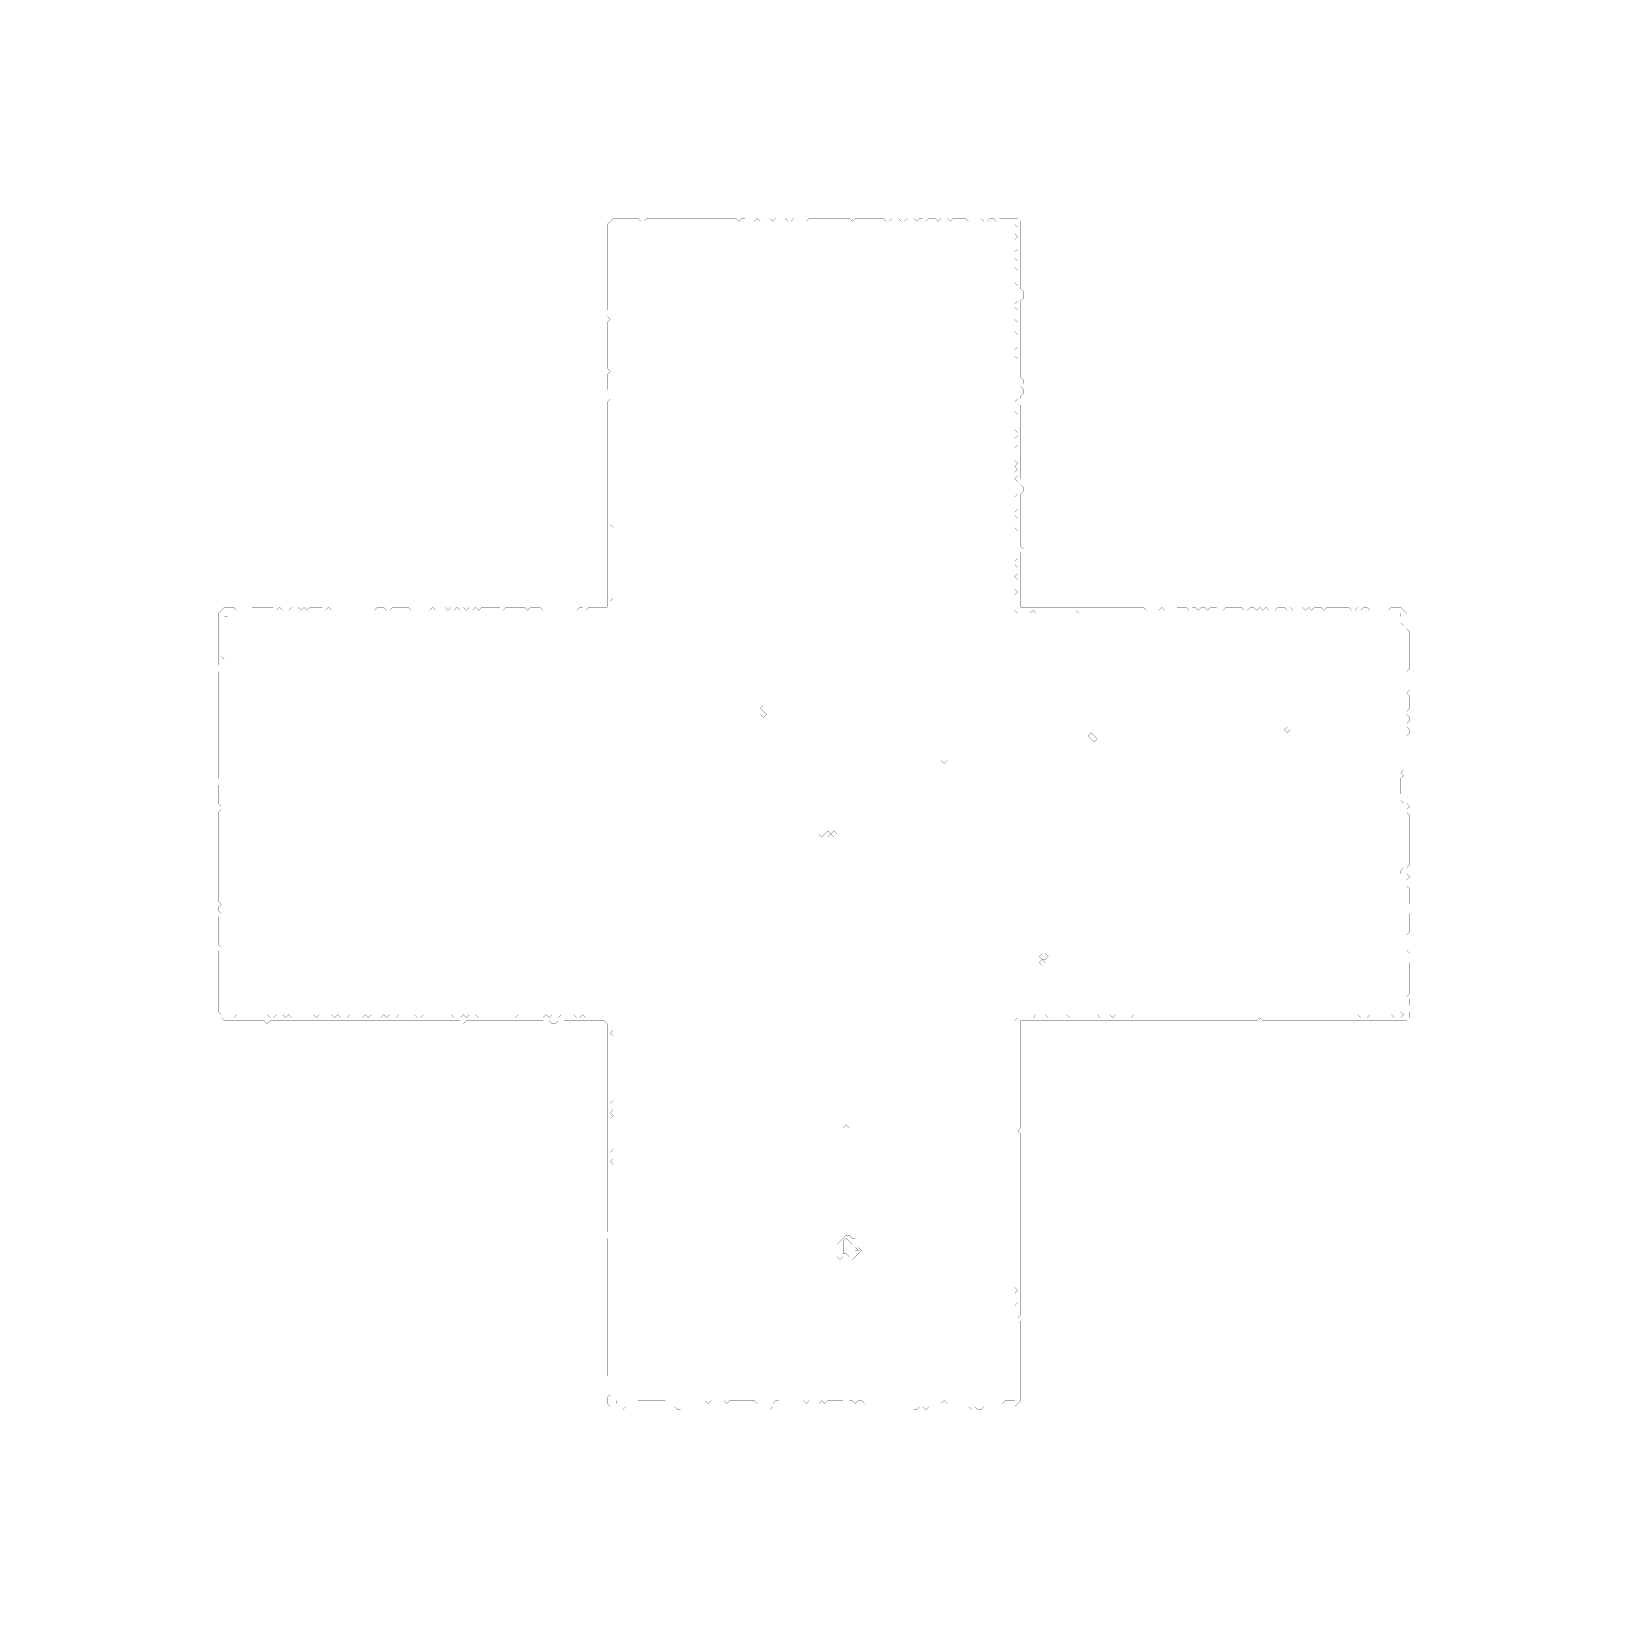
# Model space of a CAD drawing. Header units: metres. Extents: x 0 to 4879, y -4879 to 0.
import ezdxf

# ---------------------------------------------------------------- set-up
doc = ezdxf.new("R2010")
doc.units = ezdxf.units.M
doc.layers.add('conductor', color=1, linetype='Continuous')
doc.layers.add('substrate', color=5, linetype='Continuous')

msp = doc.modelspace()

# ---------------------------------------------------------------- linework, layer by layer
at = {"layer": 'conductor', "const_width": 0.5}
for points in [[(1813.90625, -601.453125), (1813.90625, -611), (1813.90625, -620.546875), (1813.90625, -630.09375), (1813.90625, -639.640625), (1813.90625, -649.1875), (1813.90625, -658.734375), (1813.90625, -668.28125), (1813.90625, -677.828125), (1813.90625, -687.375), (1813.90625, -696.921875), (1813.90625, -706.46875), (1813.90625, -716.015625), (1813.90625, -725.5625), (1813.90625, -735.109375), (1813.90625, -744.65625), (1813.90625, -754.203125), (1813.90625, -763.75), (1813.90625, -773.296875), (1813.90625, -782.84375), (1813.90625, -792.390625), (1813.90625, -801.9375), (1813.90625, -811.484375), (1813.90625, -821.03125), (1813.90625, -830.578125), (1813.90625, -840.125), (1813.90625, -849.671875), (1813.90625, -859.21875), (1813.90625, -868.765625), (1813.90625, -878.3125), (1813.90625, -887.859375), (1813.90625, -897.40625), (1813.90625, -906.953125), (1813.90625, -916.5), (1813.90625, -926.046875), (1813.90625, -935.59375), (1813.90625, -945.140625), (1813.90625, -954.6875), (1813.90625, -964.234375), (1813.90625, -973.78125), (1813.90625, -983.328125), (1813.90625, -992.875), (1813.90625, -1002.421875), (1813.90625, -1011.96875), (1813.90625, -1021.515625), (1813.90625, -1031.0625), (1813.90625, -1040.609375), (1813.90625, -1050.15625), (1813.90625, -1059.703125), (1813.90625, -1069.25), (1813.90625, -1078.796875), (1813.90625, -1088.34375), (1813.90625, -1097.890625), (1813.90625, -1107.4375), (1813.90625, -1116.984375), (1813.90625, -1126.53125), (1813.90625, -1136.078125), (1813.90625, -1145.625), (1813.90625, -1155.171875), (1813.90625, -1164.71875), (1813.90625, -1174.265625), (1813.90625, -1183.8125), (1813.90625, -1193.359375), (1813.90625, -1202.90625), (1813.90625, -1212.453125), (1813.90625, -1222), (1813.90625, -1231.546875), (1813.90625, -1241.09375), (1813.90625, -1250.640625), (1813.90625, -1260.1875), (1813.90625, -1269.734375), (1813.90625, -1279.28125), (1813.90625, -1288.828125), (1813.90625, -1298.375), (1813.90625, -1307.921875), (1813.90625, -1317.46875), (1813.90625, -1327.015625), (1813.90625, -1336.5625), (1813.90625, -1346.109375), (1813.90625, -1355.65625), (1813.90625, -1365.203125), (1813.90625, -1374.75), (1813.90625, -1384.296875), (1813.90625, -1393.84375), (1813.90625, -1403.390625), (1813.90625, -1412.9375), (1813.90625, -1422.484375), (1813.90625, -1432.03125), (1813.90625, -1441.578125), (1813.90625, -1451.125), (1813.90625, -1460.671875), (1813.90625, -1470.21875), (1813.90625, -1479.765625), (1813.90625, -1489.3125), (1813.90625, -1498.859375), (1813.90625, -1508.40625), (1813.90625, -1517.953125), (1813.90625, -1527.5), (1804.359375, -1537.046875), (1813.90625, -1546.59375), (1813.90625, -1556.140625), (1813.90625, -1565.6875), (1813.90625, -1575.234375), (1813.90625, -1584.78125), (1813.90625, -1594.328125), (1813.90625, -1603.875), (1813.90625, -1613.421875), (1813.90625, -1622.96875), (1813.90625, -1632.515625), (1813.90625, -1642.0625), (1813.90625, -1651.609375), (1813.90625, -1661.15625), (1813.90625, -1670.703125), (1804.359375, -1680.25), (1813.90625, -1689.796875), (1813.90625, -1699.34375), (1813.90625, -1708.890625), (1813.90625, -1718.4375), (1813.90625, -1727.984375), (1813.90625, -1737.53125), (1813.90625, -1747.078125), (1813.90625, -1756.625), (1813.90625, -1766.171875), (1804.359375, -1775.71875), (1804.359375, -1785.265625), (1804.359375, -1794.8125), (1794.8125, -1804.359375), (1785.265625, -1813.90625), (1775.71875, -1813.90625), (1766.171875, -1813.90625), (1756.625, -1813.90625), (1747.078125, -1813.90625), (1737.53125, -1813.90625), (1727.984375, -1813.90625), (1718.4375, -1813.90625), (1708.890625, -1813.90625), (1699.34375, -1813.90625), (1689.796875, -1813.90625), (1680.25, -1813.90625), (1670.703125, -1813.90625), (1661.15625, -1813.90625), (1651.609375, -1813.90625), (1642.0625, -1813.90625), (1632.515625, -1813.90625), (1622.96875, -1813.90625), (1613.421875, -1813.90625), (1603.875, -1813.90625), (1594.328125, -1813.90625), (1584.78125, -1813.90625), (1575.234375, -1813.90625), (1565.6875, -1813.90625), (1556.140625, -1813.90625), (1546.59375, -1813.90625), (1537.046875, -1813.90625), (1527.5, -1813.90625), (1517.953125, -1813.90625), (1508.40625, -1813.90625), (1498.859375, -1813.90625), (1489.3125, -1813.90625), (1479.765625, -1813.90625), (1470.21875, -1813.90625), (1460.671875, -1813.90625), (1451.125, -1813.90625), (1441.578125, -1813.90625), (1432.03125, -1813.90625), (1422.484375, -1813.90625), (1412.9375, -1813.90625), (1403.390625, -1813.90625), (1393.84375, -1813.90625), (1384.296875, -1813.90625), (1374.75, -1813.90625), (1365.203125, -1813.90625), (1355.65625, -1813.90625), (1346.109375, -1813.90625), (1336.5625, -1813.90625), (1327.015625, -1813.90625), (1317.46875, -1813.90625), (1307.921875, -1813.90625), (1298.375, -1813.90625), (1288.828125, -1813.90625), (1279.28125, -1813.90625), (1269.734375, -1813.90625), (1260.1875, -1813.90625), (1250.640625, -1813.90625), (1241.09375, -1813.90625), (1231.546875, -1813.90625), (1222, -1813.90625), (1212.453125, -1813.90625), (1202.90625, -1813.90625), (1193.359375, -1813.90625), (1183.8125, -1813.90625), (1174.265625, -1813.90625), (1164.71875, -1813.90625), (1155.171875, -1813.90625), (1145.625, -1813.90625), (1136.078125, -1813.90625), (1126.53125, -1813.90625), (1116.984375, -1813.90625), (1107.4375, -1813.90625), (1097.890625, -1813.90625), (1088.34375, -1813.90625), (1078.796875, -1813.90625), (1069.25, -1813.90625), (1059.703125, -1813.90625), (1050.15625, -1813.90625), (1040.609375, -1813.90625), (1031.0625, -1813.90625), (1021.515625, -1813.90625), (1011.96875, -1813.90625), (1002.421875, -1813.90625), (992.875, -1813.90625), (983.328125, -1813.90625), (973.78125, -1813.90625), (964.234375, -1813.90625), (954.6875, -1813.90625), (945.140625, -1813.90625), (935.59375, -1813.90625), (926.046875, -1813.90625), (916.5, -1813.90625), (906.953125, -1813.90625), (897.40625, -1813.90625), (887.859375, -1813.90625), (878.3125, -1813.90625), (868.765625, -1813.90625), (859.21875, -1813.90625), (849.671875, -1813.90625), (840.125, -1813.90625), (830.578125, -1813.90625), (821.03125, -1813.90625), (811.484375, -1813.90625), (801.9375, -1813.90625), (792.390625, -1813.90625), (782.84375, -1813.90625), (773.296875, -1813.90625), (763.75, -1813.90625), (754.203125, -1813.90625), (744.65625, -1813.90625), (735.109375, -1813.90625), (725.5625, -1813.90625), (716.015625, -1813.90625), (706.46875, -1813.90625), (696.921875, -1813.90625), (687.375, -1813.90625), (677.828125, -1813.90625), (668.28125, -1813.90625), (658.734375, -1813.90625), (649.1875, -1813.90625), (639.640625, -1813.90625), (630.09375, -1813.90625), (620.546875, -1813.90625), (611, -1823.453125), (601.453125, -1823.453125), (601.453125, -1833), (601.453125, -1842.546875), (601.453125, -1852.09375), (601.453125, -1861.640625), (601.453125, -1871.1875), (601.453125, -1880.734375), (601.453125, -1890.28125), (601.453125, -1899.828125), (601.453125, -1909.375), (601.453125, -1918.921875), (601.453125, -1928.46875), (601.453125, -1938.015625), (591.90625, -1947.5625), (601.453125, -1957.109375), (601.453125, -1966.65625), (601.453125, -1976.203125), (601.453125, -1985.75), (601.453125, -1995.296875), (601.453125, -2004.84375), (601.453125, -2014.390625), (601.453125, -2023.9375), (601.453125, -2033.484375), (601.453125, -2043.03125), (601.453125, -2052.578125), (601.453125, -2062.125), (601.453125, -2071.671875), (601.453125, -2081.21875), (601.453125, -2090.765625), (601.453125, -2100.3125), (601.453125, -2109.859375), (601.453125, -2119.40625), (601.453125, -2128.953125), (601.453125, -2138.5), (601.453125, -2148.046875), (601.453125, -2157.59375), (601.453125, -2167.140625), (601.453125, -2176.6875), (601.453125, -2186.234375), (601.453125, -2195.78125), (601.453125, -2205.328125), (601.453125, -2214.875), (601.453125, -2224.421875), (601.453125, -2233.96875), (601.453125, -2243.515625), (601.453125, -2253.0625), (601.453125, -2262.609375), (601.453125, -2272.15625), (601.453125, -2281.703125), (601.453125, -2291.25), (601.453125, -2300.796875), (601.453125, -2310.34375), (601.453125, -2319.890625), (601.453125, -2329.4375), (601.453125, -2338.984375), (601.453125, -2348.53125), (601.453125, -2358.078125), (601.453125, -2367.625), (601.453125, -2377.171875), (601.453125, -2386.71875), (601.453125, -2396.265625), (601.453125, -2405.8125), (601.453125, -2415.359375), (601.453125, -2424.90625), (601.453125, -2434.453125), (601.453125, -2444), (601.453125, -2453.546875), (601.453125, -2463.09375), (601.453125, -2472.640625), (601.453125, -2482.1875), (601.453125, -2491.734375), (601.453125, -2501.28125), (601.453125, -2510.828125), (601.453125, -2520.375), (601.453125, -2529.921875), (601.453125, -2539.46875), (601.453125, -2549.015625), (601.453125, -2558.5625), (601.453125, -2568.109375), (601.453125, -2577.65625), (601.453125, -2587.203125), (601.453125, -2596.75), (601.453125, -2606.296875), (601.453125, -2615.84375), (601.453125, -2625.390625), (601.453125, -2634.9375), (601.453125, -2644.484375), (601.453125, -2654.03125), (601.453125, -2663.578125), (601.453125, -2673.125), (601.453125, -2682.671875), (601.453125, -2692.21875), (601.453125, -2701.765625), (601.453125, -2711.3125), (601.453125, -2720.859375), (601.453125, -2730.40625), (601.453125, -2739.953125), (601.453125, -2749.5), (601.453125, -2759.046875), (601.453125, -2768.59375), (601.453125, -2778.140625), (601.453125, -2787.6875), (601.453125, -2797.234375), (601.453125, -2806.78125), (601.453125, -2816.328125), (601.453125, -2825.875), (601.453125, -2835.421875), (601.453125, -2844.96875), (601.453125, -2854.515625), (601.453125, -2864.0625), (601.453125, -2873.609375), (601.453125, -2883.15625), (601.453125, -2892.703125), (601.453125, -2902.25), (601.453125, -2911.796875), (601.453125, -2921.34375), (601.453125, -2930.890625), (601.453125, -2940.4375), (601.453125, -2949.984375), (601.453125, -2959.53125), (601.453125, -2969.078125), (601.453125, -2978.625), (601.453125, -2988.171875), (601.453125, -2997.71875), (601.453125, -3007.265625), (601.453125, -3016.8125), (601.453125, -3026.359375), (601.453125, -3035.90625), (601.453125, -3045.453125), (601.453125, -3055), (601.453125, -3064.546875), (611, -3064.546875), (620.546875, -3064.546875), (630.09375, -3074.09375), (639.640625, -3064.546875), (649.1875, -3064.546875), (658.734375, -3064.546875), (668.28125, -3064.546875), (677.828125, -3064.546875), (687.375, -3064.546875), (696.921875, -3064.546875), (706.46875, -3064.546875), (716.015625, -3064.546875), (725.5625, -3064.546875), (735.109375, -3064.546875), (744.65625, -3074.09375), (754.203125, -3074.09375), (763.75, -3064.546875), (773.296875, -3064.546875), (782.84375, -3064.546875), (792.390625, -3074.09375), (801.9375, -3064.546875), (811.484375, -3074.09375), (821.03125, -3074.09375), (830.578125, -3064.546875), (840.125, -3064.546875), (849.671875, -3064.546875), (859.21875, -3064.546875), (868.765625, -3064.546875), (878.3125, -3064.546875), (887.859375, -3074.09375), (897.40625, -3064.546875), (906.953125, -3064.546875), (916.5, -3064.546875), (926.046875, -3064.546875), (935.59375, -3064.546875), (945.140625, -3074.09375), (954.6875, -3064.546875), (964.234375, -3074.09375), (973.78125, -3064.546875), (983.328125, -3074.09375), (992.875, -3064.546875), (1002.421875, -3064.546875), (1011.96875, -3064.546875), (1021.515625, -3064.546875), (1031.0625, -3074.09375), (1040.609375, -3064.546875), (1050.15625, -3074.09375), (1059.703125, -3064.546875), (1069.25, -3064.546875), (1078.796875, -3064.546875), (1088.34375, -3074.09375), (1097.890625, -3064.546875), (1107.4375, -3074.09375), (1116.984375, -3064.546875), (1126.53125, -3074.09375), (1136.078125, -3074.09375), (1145.625, -3064.546875), (1155.171875, -3064.546875), (1164.71875, -3064.546875), (1174.265625, -3064.546875), (1183.8125, -3064.546875), (1193.359375, -3064.546875), (1202.90625, -3074.09375), (1212.453125, -3074.09375), (1222, -3064.546875), (1231.546875, -3074.09375), (1241.09375, -3074.09375), (1250.640625, -3074.09375), (1260.1875, -3074.09375), (1269.734375, -3074.09375), (1279.28125, -3074.09375), (1288.828125, -3064.546875), (1298.375, -3064.546875), (1307.921875, -3064.546875), (1317.46875, -3074.09375), (1327.015625, -3064.546875), (1336.5625, -3074.09375), (1346.109375, -3064.546875), (1355.65625, -3074.09375), (1365.203125, -3064.546875), (1374.75, -3064.546875), (1384.296875, -3064.546875), (1393.84375, -3074.09375), (1403.390625, -3074.09375), (1412.9375, -3074.09375), (1422.484375, -3074.09375), (1432.03125, -3074.09375), (1441.578125, -3074.09375), (1451.125, -3074.09375), (1460.671875, -3074.09375), (1470.21875, -3074.09375), (1479.765625, -3064.546875), (1489.3125, -3074.09375), (1498.859375, -3074.09375), (1508.40625, -3074.09375), (1517.953125, -3064.546875), (1527.5, -3064.546875), (1537.046875, -3074.09375), (1546.59375, -3074.09375), (1556.140625, -3074.09375), (1565.6875, -3074.09375), (1575.234375, -3074.09375), (1584.78125, -3074.09375), (1594.328125, -3074.09375), (1603.875, -3064.546875), (1613.421875, -3074.09375), (1622.96875, -3064.546875), (1632.515625, -3064.546875), (1642.0625, -3074.09375), (1651.609375, -3064.546875), (1661.15625, -3064.546875), (1670.703125, -3064.546875), (1680.25, -3064.546875), (1689.796875, -3064.546875), (1699.34375, -3074.09375), (1708.890625, -3074.09375), (1718.4375, -3064.546875), (1727.984375, -3074.09375), (1737.53125, -3074.09375), (1747.078125, -3074.09375), (1756.625, -3074.09375), (1766.171875, -3074.09375), (1775.71875, -3074.09375), (1785.265625, -3064.546875), (1794.8125, -3074.09375), (1804.359375, -3083.640625), (1813.90625, -3093.1875), (1813.90625, -3102.734375), (1813.90625, -3112.28125), (1804.359375, -3121.828125), (1813.90625, -3131.375), (1813.90625, -3140.921875), (1813.90625, -3150.46875), (1813.90625, -3160.015625), (1813.90625, -3169.5625), (1813.90625, -3179.109375), (1813.90625, -3188.65625), (1813.90625, -3198.203125), (1813.90625, -3207.75), (1813.90625, -3217.296875), (1813.90625, -3226.84375), (1813.90625, -3236.390625), (1813.90625, -3245.9375), (1813.90625, -3255.484375), (1813.90625, -3265.03125), (1813.90625, -3274.578125), (1813.90625, -3284.125), (1813.90625, -3293.671875), (1813.90625, -3303.21875), (1813.90625, -3312.765625), (1813.90625, -3322.3125), (1813.90625, -3331.859375), (1804.359375, -3341.40625), (1813.90625, -3350.953125), (1813.90625, -3360.5), (1804.359375, -3370.046875), (1813.90625, -3379.59375), (1804.359375, -3389.140625), (1813.90625, -3398.6875), (1813.90625, -3408.234375), (1813.90625, -3417.78125), (1813.90625, -3427.328125), (1813.90625, -3436.875), (1813.90625, -3446.421875), (1813.90625, -3455.96875), (1813.90625, -3465.515625), (1813.90625, -3475.0625), (1813.90625, -3484.609375), (1804.359375, -3494.15625), (1813.90625, -3503.703125), (1813.90625, -3513.25), (1804.359375, -3522.796875), (1813.90625, -3532.34375), (1813.90625, -3541.890625), (1813.90625, -3551.4375), (1813.90625, -3560.984375), (1813.90625, -3570.53125), (1813.90625, -3580.078125), (1813.90625, -3589.625), (1813.90625, -3599.171875), (1813.90625, -3608.71875), (1813.90625, -3618.265625), (1813.90625, -3627.8125), (1813.90625, -3637.359375), (1813.90625, -3646.90625), (1813.90625, -3656.453125), (1813.90625, -3666), (1813.90625, -3675.546875), (1813.90625, -3685.09375), (1813.90625, -3694.640625), (1813.90625, -3704.1875), (1813.90625, -3713.734375), (1813.90625, -3723.28125), (1813.90625, -3732.828125), (1813.90625, -3742.375), (1813.90625, -3751.921875), (1813.90625, -3761.46875), (1813.90625, -3771.015625), (1813.90625, -3780.5625), (1813.90625, -3790.109375), (1813.90625, -3799.65625), (1813.90625, -3809.203125), (1813.90625, -3818.75), (1813.90625, -3828.296875), (1813.90625, -3837.84375), (1813.90625, -3847.390625), (1813.90625, -3856.9375), (1813.90625, -3866.484375), (1813.90625, -3876.03125), (1813.90625, -3885.578125), (1813.90625, -3895.125), (1813.90625, -3904.671875), (1813.90625, -3914.21875), (1813.90625, -3923.765625), (1813.90625, -3933.3125), (1813.90625, -3942.859375), (1813.90625, -3952.40625), (1813.90625, -3961.953125), (1813.90625, -3971.5), (1813.90625, -3981.046875), (1813.90625, -3990.59375), (1813.90625, -4000.140625), (1813.90625, -4009.6875), (1813.90625, -4019.234375), (1813.90625, -4028.78125), (1813.90625, -4038.328125), (1813.90625, -4047.875), (1813.90625, -4057.421875), (1813.90625, -4066.96875), (1813.90625, -4076.515625), (1813.90625, -4086.0625), (1813.90625, -4095.609375), (1813.90625, -4105.15625), (1813.90625, -4114.703125), (1813.90625, -4124.25), (1813.90625, -4133.796875), (1813.90625, -4143.34375), (1813.90625, -4152.890625), (1813.90625, -4162.4375), (1813.90625, -4171.984375), (1813.90625, -4181.53125), (1813.90625, -4191.078125), (1813.90625, -4200.625), (1813.90625, -4210.171875), (1813.90625, -4219.71875), (1813.90625, -4229.265625), (1813.90625, -4238.8125), (1813.90625, -4248.359375), (1813.90625, -4257.90625), (1823.453125, -4267.453125), (1823.453125, -4277), (1833, -4277), (1842.546875, -4277), (1852.09375, -4277), (1861.640625, -4277), (1871.1875, -4277), (1880.734375, -4277), (1890.28125, -4267.453125), (1899.828125, -4267.453125), (1909.375, -4267.453125), (1918.921875, -4267.453125), (1928.46875, -4267.453125), (1938.015625, -4267.453125), (1947.5625, -4267.453125), (1957.109375, -4267.453125), (1966.65625, -4267.453125), (1976.203125, -4267.453125), (1985.75, -4277), (1995.296875, -4277), (2004.84375, -4277), (2014.390625, -4277), (2023.9375, -4277), (2033.484375, -4277), (2043.03125, -4277), (2052.578125, -4277), (2062.125, -4277), (2071.671875, -4277), (2081.21875, -4277), (2090.765625, -4277), (2100.3125, -4267.453125), (2109.859375, -4277), (2119.40625, -4267.453125), (2128.953125, -4277), (2138.5, -4277), (2148.046875, -4277), (2157.59375, -4267.453125), (2167.140625, -4277), (2176.6875, -4267.453125), (2186.234375, -4267.453125), (2195.78125, -4267.453125), (2205.328125, -4267.453125), (2214.875, -4267.453125), (2224.421875, -4267.453125), (2233.96875, -4267.453125), (2243.515625, -4267.453125), (2253.0625, -4267.453125), (2262.609375, -4277), (2272.15625, -4277), (2281.703125, -4277), (2291.25, -4277), (2300.796875, -4277), (2310.34375, -4277), (2319.890625, -4267.453125), (2329.4375, -4267.453125), (2338.984375, -4277), (2348.53125, -4277), (2358.078125, -4277), (2367.625, -4277), (2377.171875, -4277), (2386.71875, -4277), (2396.265625, -4277), (2405.8125, -4267.453125), (2415.359375, -4277), (2424.90625, -4267.453125), (2434.453125, -4277), (2444, -4277), (2453.546875, -4277), (2463.09375, -4267.453125), (2472.640625, -4277), (2482.1875, -4267.453125), (2491.734375, -4267.453125), (2501.28125, -4267.453125), (2510.828125, -4267.453125), (2520.375, -4267.453125), (2529.921875, -4267.453125), (2539.46875, -4277), (2549.015625, -4267.453125), (2558.5625, -4267.453125), (2568.109375, -4277), (2577.65625, -4267.453125), (2587.203125, -4267.453125), (2596.75, -4277), (2606.296875, -4277), (2615.84375, -4277), (2625.390625, -4277), (2634.9375, -4277), (2644.484375, -4277), (2654.03125, -4277), (2663.578125, -4277), (2673.125, -4277), (2682.671875, -4277), (2692.21875, -4277), (2701.765625, -4277), (2711.3125, -4277), (2720.859375, -4277), (2730.40625, -4277), (2739.953125, -4277), (2749.5, -4277), (2759.046875, -4277), (2768.59375, -4277), (2778.140625, -4277), (2787.6875, -4277), (2797.234375, -4277), (2806.78125, -4277), (2816.328125, -4277), (2825.875, -4277), (2835.421875, -4277), (2844.96875, -4267.453125), (2854.515625, -4277), (2864.0625, -4277), (2873.609375, -4277), (2883.15625, -4277), (2892.703125, -4277), (2902.25, -4277), (2911.796875, -4277), (2921.34375, -4277), (2930.890625, -4277), (2940.4375, -4277), (2949.984375, -4277), (2959.53125, -4277), (2969.078125, -4277), (2978.625, -4277), (2988.171875, -4277), (2997.71875, -4277), (3007.265625, -4277), (3016.8125, -4277), (3026.359375, -4277), (3035.90625, -4267.453125), (3045.453125, -4267.453125), (3055, -4267.453125), (3064.546875, -4267.453125), (3064.546875, -4257.90625), (3064.546875, -4248.359375), (3064.546875, -4238.8125), (3064.546875, -4229.265625), (3064.546875, -4219.71875), (3064.546875, -4210.171875), (3064.546875, -4200.625), (3064.546875, -4191.078125), (3064.546875, -4181.53125), (3064.546875, -4171.984375), (3064.546875, -4162.4375), (3064.546875, -4152.890625), (3064.546875, -4143.34375), (3064.546875, -4133.796875), (3064.546875, -4124.25), (3064.546875, -4114.703125), (3064.546875, -4105.15625), (3064.546875, -4095.609375), (3064.546875, -4086.0625), (3064.546875, -4076.515625), (3064.546875, -4066.96875), (3064.546875, -4057.421875), (3064.546875, -4047.875), (3064.546875, -4038.328125), (3064.546875, -4028.78125), (3064.546875, -4019.234375), (3064.546875, -4009.6875), (3064.546875, -4000.140625), (3064.546875, -3990.59375), (3064.546875, -3981.046875), (3064.546875, -3971.5), (3074.09375, -3961.953125), (3064.546875, -3952.40625), (3064.546875, -3942.859375), (3064.546875, -3933.3125), (3074.09375, -3923.765625), (3064.546875, -3914.21875), (3064.546875, -3904.671875), (3064.546875, -3895.125), (3064.546875, -3885.578125), (3064.546875, -3876.03125), (3064.546875, -3866.484375), (3064.546875, -3856.9375), (3064.546875, -3847.390625), (3064.546875, -3837.84375), (3064.546875, -3828.296875), (3064.546875, -3818.75), (3064.546875, -3809.203125), (3064.546875, -3799.65625), (3064.546875, -3790.109375), (3064.546875, -3780.5625), (3064.546875, -3771.015625), (3064.546875, -3761.46875), (3064.546875, -3751.921875), (3064.546875, -3742.375), (3064.546875, -3732.828125), (3064.546875, -3723.28125), (3064.546875, -3713.734375), (3064.546875, -3704.1875), (3064.546875, -3694.640625), (3064.546875, -3685.09375), (3064.546875, -3675.546875), (3064.546875, -3666), (3064.546875, -3656.453125), (3064.546875, -3646.90625), (3064.546875, -3637.359375), (3064.546875, -3627.8125), (3064.546875, -3618.265625), (3064.546875, -3608.71875), (3064.546875, -3599.171875), (3064.546875, -3589.625), (3064.546875, -3580.078125), (3064.546875, -3570.53125), (3064.546875, -3560.984375), (3064.546875, -3551.4375), (3064.546875, -3541.890625), (3064.546875, -3532.34375), (3064.546875, -3522.796875), (3064.546875, -3513.25), (3064.546875, -3503.703125), (3064.546875, -3494.15625), (3064.546875, -3484.609375), (3064.546875, -3475.0625), (3064.546875, -3465.515625), (3064.546875, -3455.96875), (3064.546875, -3446.421875), (3064.546875, -3436.875), (3064.546875, -3427.328125), (3064.546875, -3417.78125), (3064.546875, -3408.234375), (3064.546875, -3398.6875), (3064.546875, -3389.140625), (3064.546875, -3379.59375), (3064.546875, -3370.046875), (3064.546875, -3360.5), (3064.546875, -3350.953125), (3064.546875, -3341.40625), (3064.546875, -3331.859375), (3064.546875, -3322.3125), (3064.546875, -3312.765625), (3064.546875, -3303.21875), (3064.546875, -3293.671875), (3064.546875, -3284.125), (3064.546875, -3274.578125), (3064.546875, -3265.03125), (3064.546875, -3255.484375), (3064.546875, -3245.9375), (3064.546875, -3236.390625), (3064.546875, -3226.84375), (3064.546875, -3217.296875), (3064.546875, -3207.75), (3064.546875, -3198.203125), (3064.546875, -3188.65625), (3064.546875, -3179.109375), (3064.546875, -3169.5625), (3064.546875, -3160.015625), (3064.546875, -3150.46875), (3064.546875, -3140.921875), (3064.546875, -3131.375), (3064.546875, -3121.828125), (3064.546875, -3112.28125), (3064.546875, -3102.734375), (3064.546875, -3093.1875), (3064.546875, -3083.640625), (3074.09375, -3074.09375), (3083.640625, -3074.09375), (3093.1875, -3074.09375), (3102.734375, -3074.09375), (3112.28125, -3074.09375), (3121.828125, -3074.09375), (3131.375, -3064.546875), (3140.921875, -3064.546875), (3150.46875, -3064.546875), (3160.015625, -3064.546875), (3169.5625, -3074.09375), (3179.109375, -3074.09375), (3188.65625, -3074.09375), (3198.203125, -3074.09375), (3207.75, -3064.546875), (3217.296875, -3064.546875), (3226.84375, -3064.546875), (3236.390625, -3074.09375), (3245.9375, -3074.09375), (3255.484375, -3064.546875), (3265.03125, -3064.546875), (3274.578125, -3064.546875), (3284.125, -3064.546875), (3293.671875, -3064.546875), (3303.21875, -3064.546875), (3312.765625, -3064.546875), (3322.3125, -3064.546875), (3331.859375, -3074.09375), (3341.40625, -3074.09375), (3350.953125, -3074.09375), (3360.5, -3064.546875), (3370.046875, -3074.09375), (3379.59375, -3064.546875), (3389.140625, -3064.546875), (3398.6875, -3074.09375), (3408.234375, -3074.09375), (3417.78125, -3074.09375), (3427.328125, -3074.09375), (3436.875, -3064.546875), (3446.421875, -3064.546875), (3455.96875, -3064.546875), (3465.515625, -3064.546875), (3475.0625, -3064.546875), (3484.609375, -3064.546875), (3494.15625, -3064.546875), (3503.703125, -3064.546875), (3513.25, -3064.546875), (3522.796875, -3064.546875), (3532.34375, -3064.546875), (3541.890625, -3064.546875), (3551.4375, -3074.09375), (3560.984375, -3064.546875), (3570.53125, -3064.546875), (3580.078125, -3064.546875), (3589.625, -3064.546875), (3599.171875, -3064.546875), (3608.71875, -3064.546875), (3618.265625, -3064.546875), (3627.8125, -3064.546875), (3637.359375, -3064.546875), (3646.90625, -3064.546875), (3656.453125, -3064.546875), (3666, -3064.546875), (3675.546875, -3064.546875), (3685.09375, -3064.546875), (3694.640625, -3064.546875), (3704.1875, -3074.09375), (3713.734375, -3064.546875), (3723.28125, -3064.546875), (3732.828125, -3064.546875), (3742.375, -3064.546875), (3751.921875, -3064.546875), (3761.46875, -3064.546875), (3771.015625, -3064.546875), (3780.5625, -3064.546875), (3790.109375, -3064.546875), (3799.65625, -3064.546875), (3809.203125, -3064.546875), (3818.75, -3064.546875), (3828.296875, -3064.546875), (3837.84375, -3064.546875), (3847.390625, -3064.546875), (3856.9375, -3064.546875), (3866.484375, -3064.546875), (3876.03125, -3064.546875), (3885.578125, -3064.546875), (3895.125, -3064.546875), (3904.671875, -3064.546875), (3914.21875, -3064.546875), (3923.765625, -3064.546875), (3933.3125, -3064.546875), (3942.859375, -3064.546875), (3952.40625, -3064.546875), (3961.953125, -3064.546875), (3971.5, -3064.546875), (3981.046875, -3064.546875), (3990.59375, -3064.546875), (4000.140625, -3064.546875), (4009.6875, -3064.546875), (4019.234375, -3064.546875), (4028.78125, -3064.546875), (4038.328125, -3064.546875), (4047.875, -3064.546875), (4057.421875, -3064.546875), (4066.96875, -3064.546875), (4076.515625, -3064.546875), (4086.0625, -3064.546875), (4095.609375, -3064.546875), (4105.15625, -3064.546875), (4114.703125, -3064.546875), (4124.25, -3064.546875), (4133.796875, -3064.546875), (4143.34375, -3074.09375), (4152.890625, -3074.09375), (4162.4375, -3074.09375), (4171.984375, -3064.546875), (4181.53125, -3064.546875), (4191.078125, -3064.546875), (4200.625, -3064.546875), (4210.171875, -3064.546875), (4219.71875, -3064.546875), (4229.265625, -3064.546875), (4238.8125, -3064.546875), (4248.359375, -3074.09375), (4257.90625, -3074.09375), (4267.453125, -3074.09375), (4277, -3064.546875), (4267.453125, -3055), (4277, -3045.453125), (4277, -3035.90625), (4277, -3026.359375), (4277, -3016.8125), (4277, -3007.265625), (4277, -2997.71875), (4277, -2988.171875), (4277, -2978.625), (4277, -2969.078125), (4277, -2959.53125), (4277, -2949.984375), (4277, -2940.4375), (4277, -2930.890625), (4277, -2921.34375), (4277, -2911.796875), (4277, -2902.25), (4277, -2892.703125), (4277, -2883.15625), (4277, -2873.609375), (4277, -2864.0625), (4277, -2854.515625), (4277, -2844.96875), (4277, -2835.421875), (4277, -2825.875), (4277, -2816.328125), (4277, -2806.78125), (4277, -2797.234375), (4277, -2787.6875), (4277, -2778.140625), (4277, -2768.59375), (4277, -2759.046875), (4277, -2749.5), (4277, -2739.953125), (4277, -2730.40625), (4277, -2720.859375), (4277, -2711.3125), (4277, -2701.765625), (4277, -2692.21875), (4277, -2682.671875), (4277, -2673.125), (4277, -2663.578125), (4277, -2654.03125), (4277, -2644.484375), (4277, -2634.9375), (4267.453125, -2625.390625), (4267.453125, -2615.84375), (4277, -2606.296875), (4277, -2596.75), (4277, -2587.203125), (4277, -2577.65625), (4277, -2568.109375), (4277, -2558.5625), (4277, -2549.015625), (4277, -2539.46875), (4277, -2529.921875), (4277, -2520.375), (4277, -2510.828125), (4277, -2501.28125), (4286.546875, -2491.734375), (4277, -2482.1875), (4277, -2472.640625), (4277, -2463.09375), (4277, -2453.546875), (4277, -2444), (4277, -2434.453125), (4277, -2424.90625), (4277, -2415.359375), (4277, -2405.8125), (4267.453125, -2396.265625), (4277, -2386.71875), (4267.453125, -2377.171875), (4267.453125, -2367.625), (4267.453125, -2358.078125), (4267.453125, -2348.53125), (4267.453125, -2338.984375), (4267.453125, -2329.4375), (4277, -2319.890625), (4267.453125, -2310.34375), (4277, -2300.796875), (4277, -2291.25), (4277, -2281.703125), (4277, -2272.15625), (4277, -2262.609375), (4277, -2253.0625), (4277, -2243.515625), (4277, -2233.96875), (4277, -2224.421875), (4277, -2214.875), (4277, -2205.328125), (4277, -2195.78125), (4277, -2186.234375), (4277, -2176.6875), (4277, -2167.140625), (4277, -2157.59375), (4277, -2148.046875), (4277, -2138.5), (4277, -2128.953125), (4277, -2119.40625), (4277, -2109.859375), (4277, -2100.3125), (4277, -2090.765625), (4277, -2081.21875), (4277, -2071.671875), (4277, -2062.125), (4277, -2052.578125), (4277, -2043.03125), (4277, -2033.484375), (4277, -2023.9375), (4277, -2014.390625), (4277, -2004.84375), (4277, -1995.296875), (4277, -1985.75), (4277, -1976.203125), (4277, -1966.65625), (4277, -1957.109375), (4277, -1947.5625), (4277, -1938.015625), (4277, -1928.46875), (4277, -1918.921875), (4277, -1909.375), (4277, -1899.828125), (4277, -1890.28125), (4277, -1880.734375), (4277, -1871.1875), (4277, -1861.640625), (4277, -1852.09375), (4267.453125, -1842.546875), (4277, -1833), (4267.453125, -1823.453125), (4267.453125, -1813.90625), (4257.90625, -1813.90625), (4248.359375, -1813.90625), (4238.8125, -1813.90625), (4229.265625, -1813.90625), (4219.71875, -1813.90625), (4210.171875, -1813.90625), (4200.625, -1813.90625), (4191.078125, -1813.90625), (4181.53125, -1813.90625), (4171.984375, -1813.90625), (4162.4375, -1813.90625), (4152.890625, -1813.90625), (4143.34375, -1813.90625), (4133.796875, -1813.90625), (4124.25, -1813.90625), (4114.703125, -1813.90625), (4105.15625, -1813.90625), (4095.609375, -1813.90625), (4086.0625, -1813.90625), (4076.515625, -1813.90625), (4066.96875, -1813.90625), (4057.421875, -1813.90625), (4047.875, -1813.90625), (4038.328125, -1813.90625), (4028.78125, -1813.90625), (4019.234375, -1813.90625), (4009.6875, -1813.90625), (4000.140625, -1813.90625), (3990.59375, -1813.90625), (3981.046875, -1813.90625), (3971.5, -1813.90625), (3961.953125, -1813.90625), (3952.40625, -1813.90625), (3942.859375, -1813.90625), (3933.3125, -1813.90625), (3923.765625, -1813.90625), (3914.21875, -1813.90625), (3904.671875, -1813.90625), (3895.125, -1813.90625), (3885.578125, -1813.90625), (3876.03125, -1813.90625), (3866.484375, -1813.90625), (3856.9375, -1813.90625), (3847.390625, -1813.90625), (3837.84375, -1813.90625), (3828.296875, -1813.90625), (3818.75, -1813.90625), (3809.203125, -1813.90625), (3799.65625, -1813.90625), (3790.109375, -1813.90625), (3780.5625, -1813.90625), (3771.015625, -1813.90625), (3761.46875, -1813.90625), (3751.921875, -1813.90625), (3742.375, -1813.90625), (3732.828125, -1813.90625), (3723.28125, -1813.90625), (3713.734375, -1813.90625), (3704.1875, -1813.90625), (3694.640625, -1813.90625), (3685.09375, -1813.90625), (3675.546875, -1813.90625), (3666, -1813.90625), (3656.453125, -1813.90625), (3646.90625, -1813.90625), (3637.359375, -1813.90625), (3627.8125, -1813.90625), (3618.265625, -1813.90625), (3608.71875, -1813.90625), (3599.171875, -1813.90625), (3589.625, -1813.90625), (3580.078125, -1813.90625), (3570.53125, -1813.90625), (3560.984375, -1813.90625), (3551.4375, -1813.90625), (3541.890625, -1813.90625), (3532.34375, -1813.90625), (3522.796875, -1813.90625), (3513.25, -1813.90625), (3503.703125, -1813.90625), (3494.15625, -1813.90625), (3484.609375, -1813.90625), (3475.0625, -1813.90625), (3465.515625, -1813.90625), (3455.96875, -1813.90625), (3446.421875, -1813.90625), (3436.875, -1813.90625), (3427.328125, -1813.90625), (3417.78125, -1813.90625), (3408.234375, -1813.90625), (3398.6875, -1813.90625), (3389.140625, -1813.90625), (3379.59375, -1813.90625), (3370.046875, -1813.90625), (3360.5, -1813.90625), (3350.953125, -1813.90625), (3341.40625, -1813.90625), (3331.859375, -1813.90625), (3322.3125, -1813.90625), (3312.765625, -1813.90625), (3303.21875, -1813.90625), (3293.671875, -1813.90625), (3284.125, -1813.90625), (3274.578125, -1813.90625), (3265.03125, -1813.90625), (3255.484375, -1804.359375), (3245.9375, -1804.359375), (3236.390625, -1813.90625), (3226.84375, -1813.90625), (3217.296875, -1813.90625), (3207.75, -1813.90625), (3198.203125, -1813.90625), (3188.65625, -1813.90625), (3179.109375, -1813.90625), (3169.5625, -1813.90625), (3160.015625, -1813.90625), (3150.46875, -1813.90625), (3140.921875, -1813.90625), (3131.375, -1813.90625), (3121.828125, -1804.359375), (3112.28125, -1813.90625), (3102.734375, -1813.90625), (3093.1875, -1813.90625), (3083.640625, -1813.90625), (3074.09375, -1813.90625), (3064.546875, -1804.359375), (3064.546875, -1794.8125), (3064.546875, -1785.265625), (3064.546875, -1775.71875), (3064.546875, -1766.171875), (3064.546875, -1756.625), (3074.09375, -1747.078125), (3064.546875, -1737.53125), (3074.09375, -1727.984375), (3074.09375, -1718.4375), (3074.09375, -1708.890625), (3064.546875, -1699.34375), (3074.09375, -1689.796875), (3074.09375, -1680.25), (3074.09375, -1670.703125), (3064.546875, -1661.15625), (3064.546875, -1651.609375), (3074.09375, -1642.0625), (3064.546875, -1632.515625), (3074.09375, -1622.96875), (3074.09375, -1613.421875), (3074.09375, -1603.875), (3074.09375, -1594.328125), (3074.09375, -1584.78125), (3074.09375, -1575.234375), (3074.09375, -1565.6875), (3074.09375, -1556.140625), (3064.546875, -1546.59375), (3064.546875, -1537.046875), (3074.09375, -1527.5), (3074.09375, -1517.953125), (3064.546875, -1508.40625), (3064.546875, -1498.859375), (3074.09375, -1489.3125), (3074.09375, -1479.765625), (3064.546875, -1470.21875), (3064.546875, -1460.671875), (3064.546875, -1451.125), (3074.09375, -1441.578125), (3064.546875, -1432.03125), (3074.09375, -1422.484375), (3074.09375, -1412.9375), (3074.09375, -1403.390625), (3064.546875, -1393.84375), (3074.09375, -1384.296875), (3064.546875, -1374.75), (3074.09375, -1365.203125), (3064.546875, -1355.65625), (3074.09375, -1346.109375), (3064.546875, -1336.5625), (3074.09375, -1327.015625), (3064.546875, -1317.46875), (3064.546875, -1307.921875), (3064.546875, -1298.375), (3074.09375, -1288.828125), (3064.546875, -1279.28125), (3064.546875, -1269.734375), (3074.09375, -1260.1875), (3074.09375, -1250.640625), (3064.546875, -1241.09375), (3074.09375, -1231.546875), (3074.09375, -1222), (3074.09375, -1212.453125), (3074.09375, -1202.90625), (3074.09375, -1193.359375), (3064.546875, -1183.8125), (3074.09375, -1174.265625), (3064.546875, -1164.71875), (3064.546875, -1155.171875), (3074.09375, -1145.625), (3074.09375, -1136.078125), (3074.09375, -1126.53125), (3074.09375, -1116.984375), (3074.09375, -1107.4375), (3074.09375, -1097.890625), (3074.09375, -1088.34375), (3074.09375, -1078.796875), (3074.09375, -1069.25), (3074.09375, -1059.703125), (3074.09375, -1050.15625), (3074.09375, -1040.609375), (3074.09375, -1031.0625), (3074.09375, -1021.515625), (3064.546875, -1011.96875), (3064.546875, -1002.421875), (3064.546875, -992.875), (3074.09375, -983.328125), (3064.546875, -973.78125), (3074.09375, -964.234375), (3074.09375, -954.6875), (3074.09375, -945.140625), (3064.546875, -935.59375), (3064.546875, -926.046875), (3074.09375, -916.5), (3074.09375, -906.953125), (3064.546875, -897.40625), (3064.546875, -887.859375), (3074.09375, -878.3125), (3074.09375, -868.765625), (3064.546875, -859.21875), (3064.546875, -849.671875), (3074.09375, -840.125), (3074.09375, -830.578125), (3074.09375, -821.03125), (3074.09375, -811.484375), (3074.09375, -801.9375), (3074.09375, -792.390625), (3064.546875, -782.84375), (3064.546875, -773.296875), (3074.09375, -763.75), (3074.09375, -754.203125), (3074.09375, -744.65625), (3064.546875, -735.109375), (3064.546875, -725.5625), (3074.09375, -716.015625), (3064.546875, -706.46875), (3064.546875, -696.921875), (3064.546875, -687.375), (3074.09375, -677.828125), (3064.546875, -668.28125), (3064.546875, -658.734375), (3064.546875, -649.1875), (3074.09375, -639.640625), (3064.546875, -630.09375), (3074.09375, -620.546875), (3074.09375, -611), (3064.546875, -601.453125), (3055, -601.453125), (3045.453125, -601.453125), (3035.90625, -601.453125), (3026.359375, -601.453125), (3016.8125, -601.453125), (3007.265625, -601.453125), (2997.71875, -601.453125), (2988.171875, -601.453125), (2978.625, -601.453125), (2969.078125, -601.453125), (2959.53125, -601.453125), (2949.984375, -601.453125), (2940.4375, -601.453125), (2930.890625, -601.453125), (2921.34375, -601.453125), (2911.796875, -601.453125), (2902.25, -601.453125), (2892.703125, -601.453125), (2883.15625, -601.453125), (2873.609375, -601.453125), (2864.0625, -601.453125), (2854.515625, -601.453125), (2844.96875, -601.453125), (2835.421875, -601.453125), (2825.875, -601.453125), (2816.328125, -601.453125), (2806.78125, -601.453125), (2797.234375, -601.453125), (2787.6875, -601.453125), (2778.140625, -601.453125), (2768.59375, -601.453125), (2759.046875, -601.453125), (2749.5, -601.453125), (2739.953125, -601.453125), (2730.40625, -601.453125), (2720.859375, -601.453125), (2711.3125, -601.453125), (2701.765625, -601.453125), (2692.21875, -601.453125), (2682.671875, -601.453125), (2673.125, -601.453125), (2663.578125, -601.453125), (2654.03125, -601.453125), (2644.484375, -601.453125), (2634.9375, -601.453125), (2625.390625, -601.453125), (2615.84375, -601.453125), (2606.296875, -601.453125), (2596.75, -601.453125), (2587.203125, -601.453125), (2577.65625, -601.453125), (2568.109375, -601.453125), (2558.5625, -601.453125), (2549.015625, -601.453125), (2539.46875, -601.453125), (2529.921875, -601.453125), (2520.375, -601.453125), (2510.828125, -601.453125), (2501.28125, -601.453125), (2491.734375, -601.453125), (2482.1875, -601.453125), (2472.640625, -601.453125), (2463.09375, -601.453125), (2453.546875, -601.453125), (2444, -601.453125), (2434.453125, -601.453125), (2424.90625, -601.453125), (2415.359375, -601.453125), (2405.8125, -601.453125), (2396.265625, -601.453125), (2386.71875, -601.453125), (2377.171875, -601.453125), (2367.625, -601.453125), (2358.078125, -601.453125), (2348.53125, -601.453125), (2338.984375, -601.453125), (2329.4375, -601.453125), (2319.890625, -601.453125), (2310.34375, -601.453125), (2300.796875, -601.453125), (2291.25, -601.453125), (2281.703125, -601.453125), (2272.15625, -601.453125), (2262.609375, -601.453125), (2253.0625, -601.453125), (2243.515625, -601.453125), (2233.96875, -601.453125), (2224.421875, -601.453125), (2214.875, -601.453125), (2205.328125, -601.453125), (2195.78125, -601.453125), (2186.234375, -601.453125), (2176.6875, -601.453125), (2167.140625, -601.453125), (2157.59375, -601.453125), (2148.046875, -601.453125), (2138.5, -601.453125), (2128.953125, -601.453125), (2119.40625, -601.453125), (2109.859375, -601.453125), (2100.3125, -601.453125), (2090.765625, -601.453125), (2081.21875, -601.453125), (2071.671875, -601.453125), (2062.125, -601.453125), (2052.578125, -601.453125), (2043.03125, -601.453125), (2033.484375, -601.453125), (2023.9375, -601.453125), (2014.390625, -601.453125), (2004.84375, -601.453125), (1995.296875, -601.453125), (1985.75, -601.453125), (1976.203125, -601.453125), (1966.65625, -601.453125), (1957.109375, -601.453125), (1947.5625, -601.453125), (1938.015625, -601.453125), (1928.46875, -601.453125), (1918.921875, -601.453125), (1909.375, -601.453125), (1899.828125, -601.453125), (1890.28125, -601.453125), (1880.734375, -601.453125), (1871.1875, -601.453125), (1861.640625, -601.453125), (1852.09375, -601.453125), (1842.546875, -601.453125), (1833, -601.453125), (1823.453125, -601.453125)], [(2272.15625, -2109.859375), (2281.703125, -2100.3125), (2291.25, -2109.859375), (2281.703125, -2119.40625)], [(2272.15625, -2128.953125), (2281.703125, -2119.40625), (2291.25, -2128.953125), (2281.703125, -2138.5)], [(3293.671875, -2195.78125), (3303.21875, -2186.234375), (3312.765625, -2195.78125), (3303.21875, -2205.328125)], [(3303.21875, -2205.328125), (3312.765625, -2195.78125), (3322.3125, -2205.328125), (3312.765625, -2214.875)], [(3904.671875, -2176.6875), (3914.21875, -2167.140625), (3923.765625, -2176.6875), (3914.21875, -2186.234375)], [(2835.421875, -2272.15625), (2844.96875, -2262.609375), (2854.515625, -2272.15625), (2844.96875, -2281.703125)], [(2453.546875, -2501.28125), (2463.09375, -2491.734375), (2472.640625, -2501.28125), (2463.09375, -2510.828125)], [(2472.640625, -2501.28125), (2482.1875, -2491.734375), (2491.734375, -2501.28125), (2482.1875, -2510.828125)], [(2491.734375, -2501.28125), (2501.28125, -2491.734375), (2510.828125, -2501.28125), (2501.28125, -2510.828125)], [(3140.921875, -2883.15625), (3150.46875, -2873.609375), (3160.015625, -2873.609375), (3169.5625, -2883.15625), (3160.015625, -2892.703125), (3150.46875, -2892.703125)], [(3140.921875, -2902.25), (3150.46875, -2892.703125), (3160.015625, -2902.25), (3150.46875, -2911.796875)], [(2529.921875, -3417.78125), (2539.46875, -3408.234375), (2549.015625, -3417.78125), (2539.46875, -3427.328125)], [(2529.921875, -3761.46875), (2539.46875, -3751.921875), (2549.015625, -3751.921875), (2558.5625, -3761.46875), (2568.109375, -3761.46875), (2577.65625, -3771.015625), (2587.203125, -3780.5625), (2577.65625, -3790.109375), (2587.203125, -3799.65625), (2577.65625, -3809.203125), (2568.109375, -3818.75), (2558.5625, -3828.296875), (2549.015625, -3828.296875), (2539.46875, -3828.296875), (2529.921875, -3818.75), (2520.375, -3828.296875), (2510.828125, -3818.75), (2510.828125, -3809.203125), (2510.828125, -3799.65625), (2510.828125, -3790.109375), (2510.828125, -3780.5625), (2520.375, -3771.015625)]]:
    msp.add_lwpolyline(points, close=True, dxfattribs=at)
at = {"layer": 'substrate', "const_width": 0.5}
for points in [[(0, 0), (0, -9.546875), (0, -19.09375), (0, -28.640625), (0, -38.1875), (0, -47.734375), (0, -57.28125), (0, -66.828125), (0, -76.375), (0, -85.921875), (0, -95.46875), (0, -105.015625), (0, -114.5625), (0, -124.109375), (0, -133.65625), (0, -143.203125), (0, -152.75), (0, -162.296875), (0, -171.84375), (0, -181.390625), (0, -190.9375), (0, -200.484375), (0, -210.03125), (0, -219.578125), (0, -229.125), (0, -238.671875), (0, -248.21875), (0, -257.765625), (0, -267.3125), (0, -276.859375), (0, -286.40625), (0, -295.953125), (0, -305.5), (0, -315.046875), (0, -324.59375), (0, -334.140625), (0, -343.6875), (0, -353.234375), (0, -362.78125), (0, -372.328125), (0, -381.875), (0, -391.421875), (0, -400.96875), (0, -410.515625), (0, -420.0625), (0, -429.609375), (0, -439.15625), (0, -448.703125), (0, -458.25), (0, -467.796875), (0, -477.34375), (0, -486.890625), (0, -496.4375), (0, -505.984375), (0, -515.53125), (0, -525.078125), (0, -534.625), (0, -544.171875), (0, -553.71875), (0, -563.265625), (0, -572.8125), (0, -582.359375), (0, -591.90625), (0, -601.453125), (0, -611), (0, -620.546875), (0, -630.09375), (0, -639.640625), (0, -649.1875), (0, -658.734375), (0, -668.28125), (0, -677.828125), (0, -687.375), (0, -696.921875), (0, -706.46875), (0, -716.015625), (0, -725.5625), (0, -735.109375), (0, -744.65625), (0, -754.203125), (0, -763.75), (0, -773.296875), (0, -782.84375), (0, -792.390625), (0, -801.9375), (0, -811.484375), (0, -821.03125), (0, -830.578125), (0, -840.125), (0, -849.671875), (0, -859.21875), (0, -868.765625), (0, -878.3125), (0, -887.859375), (0, -897.40625), (0, -906.953125), (0, -916.5), (0, -926.046875), (0, -935.59375), (0, -945.140625), (0, -954.6875), (0, -964.234375), (0, -973.78125), (0, -983.328125), (0, -992.875), (0, -1002.421875), (0, -1011.96875), (0, -1021.515625), (0, -1031.0625), (0, -1040.609375), (0, -1050.15625), (0, -1059.703125), (0, -1069.25), (0, -1078.796875), (0, -1088.34375), (0, -1097.890625), (0, -1107.4375), (0, -1116.984375), (0, -1126.53125), (0, -1136.078125), (0, -1145.625), (0, -1155.171875), (0, -1164.71875), (0, -1174.265625), (0, -1183.8125), (0, -1193.359375), (0, -1202.90625), (0, -1212.453125), (0, -1222), (0, -1231.546875), (0, -1241.09375), (0, -1250.640625), (0, -1260.1875), (0, -1269.734375), (0, -1279.28125), (0, -1288.828125), (0, -1298.375), (0, -1307.921875), (0, -1317.46875), (0, -1327.015625), (0, -1336.5625), (0, -1346.109375), (0, -1355.65625), (0, -1365.203125), (0, -1374.75), (0, -1384.296875), (0, -1393.84375), (0, -1403.390625), (0, -1412.9375), (0, -1422.484375), (0, -1432.03125), (0, -1441.578125), (0, -1451.125), (0, -1460.671875), (0, -1470.21875), (0, -1479.765625), (0, -1489.3125), (0, -1498.859375), (0, -1508.40625), (0, -1517.953125), (0, -1527.5), (0, -1537.046875), (0, -1546.59375), (0, -1556.140625), (0, -1565.6875), (0, -1575.234375), (0, -1584.78125), (0, -1594.328125), (0, -1603.875), (0, -1613.421875), (0, -1622.96875), (0, -1632.515625), (0, -1642.0625), (0, -1651.609375), (0, -1661.15625), (0, -1670.703125), (0, -1680.25), (0, -1689.796875), (0, -1699.34375), (0, -1708.890625), (0, -1718.4375), (0, -1727.984375), (0, -1737.53125), (0, -1747.078125), (0, -1756.625), (0, -1766.171875), (0, -1775.71875), (0, -1785.265625), (0, -1794.8125), (0, -1804.359375), (0, -1813.90625), (0, -1823.453125), (0, -1833), (0, -1842.546875), (0, -1852.09375), (0, -1861.640625), (0, -1871.1875), (0, -1880.734375), (0, -1890.28125), (0, -1899.828125), (0, -1909.375), (0, -1918.921875), (0, -1928.46875), (0, -1938.015625), (0, -1947.5625), (0, -1957.109375), (0, -1966.65625), (0, -1976.203125), (0, -1985.75), (0, -1995.296875), (0, -2004.84375), (0, -2014.390625), (0, -2023.9375), (0, -2033.484375), (0, -2043.03125), (0, -2052.578125), (0, -2062.125), (0, -2071.671875), (0, -2081.21875), (0, -2090.765625), (0, -2100.3125), (0, -2109.859375), (0, -2119.40625), (0, -2128.953125), (0, -2138.5), (0, -2148.046875), (0, -2157.59375), (0, -2167.140625), (0, -2176.6875), (0, -2186.234375), (0, -2195.78125), (0, -2205.328125), (0, -2214.875), (0, -2224.421875), (0, -2233.96875), (0, -2243.515625), (0, -2253.0625), (0, -2262.609375), (0, -2272.15625), (0, -2281.703125), (0, -2291.25), (0, -2300.796875), (0, -2310.34375), (0, -2319.890625), (0, -2329.4375), (0, -2338.984375), (0, -2348.53125), (0, -2358.078125), (0, -2367.625), (0, -2377.171875), (0, -2386.71875), (0, -2396.265625), (0, -2405.8125), (0, -2415.359375), (0, -2424.90625), (0, -2434.453125), (0, -2444), (0, -2453.546875), (0, -2463.09375), (0, -2472.640625), (0, -2482.1875), (0, -2491.734375), (0, -2501.28125), (0, -2510.828125), (0, -2520.375), (0, -2529.921875), (0, -2539.46875), (0, -2549.015625), (0, -2558.5625), (0, -2568.109375), (0, -2577.65625), (0, -2587.203125), (0, -2596.75), (0, -2606.296875), (0, -2615.84375), (0, -2625.390625), (0, -2634.9375), (0, -2644.484375), (0, -2654.03125), (0, -2663.578125), (0, -2673.125), (0, -2682.671875), (0, -2692.21875), (0, -2701.765625), (0, -2711.3125), (0, -2720.859375), (0, -2730.40625), (0, -2739.953125), (0, -2749.5), (0, -2759.046875), (0, -2768.59375), (0, -2778.140625), (0, -2787.6875), (0, -2797.234375), (0, -2806.78125), (0, -2816.328125), (0, -2825.875), (0, -2835.421875), (0, -2844.96875), (0, -2854.515625), (0, -2864.0625), (0, -2873.609375), (0, -2883.15625), (0, -2892.703125), (0, -2902.25), (0, -2911.796875), (0, -2921.34375), (0, -2930.890625), (0, -2940.4375), (0, -2949.984375), (0, -2959.53125), (0, -2969.078125), (0, -2978.625), (0, -2988.171875), (0, -2997.71875), (0, -3007.265625), (0, -3016.8125), (0, -3026.359375), (0, -3035.90625), (0, -3045.453125), (0, -3055), (0, -3064.546875), (0, -3074.09375), (0, -3083.640625), (0, -3093.1875), (0, -3102.734375), (0, -3112.28125), (0, -3121.828125), (0, -3131.375), (0, -3140.921875), (0, -3150.46875), (0, -3160.015625), (0, -3169.5625), (0, -3179.109375), (0, -3188.65625), (0, -3198.203125), (0, -3207.75), (0, -3217.296875), (0, -3226.84375), (0, -3236.390625), (0, -3245.9375), (0, -3255.484375), (0, -3265.03125), (0, -3274.578125), (0, -3284.125), (0, -3293.671875), (0, -3303.21875), (0, -3312.765625), (0, -3322.3125), (0, -3331.859375), (0, -3341.40625), (0, -3350.953125), (0, -3360.5), (0, -3370.046875), (0, -3379.59375), (0, -3389.140625), (0, -3398.6875), (0, -3408.234375), (0, -3417.78125), (0, -3427.328125), (0, -3436.875), (0, -3446.421875), (0, -3455.96875), (0, -3465.515625), (0, -3475.0625), (0, -3484.609375), (0, -3494.15625), (0, -3503.703125), (0, -3513.25), (0, -3522.796875), (0, -3532.34375), (0, -3541.890625), (0, -3551.4375), (0, -3560.984375), (0, -3570.53125), (0, -3580.078125), (0, -3589.625), (0, -3599.171875), (0, -3608.71875), (0, -3618.265625), (0, -3627.8125), (0, -3637.359375), (0, -3646.90625), (0, -3656.453125), (0, -3666), (0, -3675.546875), (0, -3685.09375), (0, -3694.640625), (0, -3704.1875), (0, -3713.734375), (0, -3723.28125), (0, -3732.828125), (0, -3742.375), (0, -3751.921875), (0, -3761.46875), (0, -3771.015625), (0, -3780.5625), (0, -3790.109375), (0, -3799.65625), (0, -3809.203125), (0, -3818.75), (0, -3828.296875), (0, -3837.84375), (0, -3847.390625), (0, -3856.9375), (0, -3866.484375), (0, -3876.03125), (0, -3885.578125), (0, -3895.125), (0, -3904.671875), (0, -3914.21875), (0, -3923.765625), (0, -3933.3125), (0, -3942.859375), (0, -3952.40625), (0, -3961.953125), (0, -3971.5), (0, -3981.046875), (0, -3990.59375), (0, -4000.140625), (0, -4009.6875), (0, -4019.234375), (0, -4028.78125), (0, -4038.328125), (0, -4047.875), (0, -4057.421875), (0, -4066.96875), (0, -4076.515625), (0, -4086.0625), (0, -4095.609375), (0, -4105.15625), (0, -4114.703125), (0, -4124.25), (0, -4133.796875), (0, -4143.34375), (0, -4152.890625), (0, -4162.4375), (0, -4171.984375), (0, -4181.53125), (0, -4191.078125), (0, -4200.625), (0, -4210.171875), (0, -4219.71875), (0, -4229.265625), (0, -4238.8125), (0, -4248.359375), (0, -4257.90625), (0, -4267.453125), (0, -4277), (0, -4286.546875), (0, -4296.09375), (0, -4305.640625), (0, -4315.1875), (0, -4324.734375), (0, -4334.28125), (0, -4343.828125), (0, -4353.375), (0, -4362.921875), (0, -4372.46875), (0, -4382.015625), (0, -4391.5625), (0, -4401.109375), (0, -4410.65625), (0, -4420.203125), (0, -4429.75), (0, -4439.296875), (0, -4448.84375), (0, -4458.390625), (0, -4467.9375), (0, -4477.484375), (0, -4487.03125), (0, -4496.578125), (0, -4506.125), (0, -4515.671875), (0, -4525.21875), (0, -4534.765625), (0, -4544.3125), (0, -4553.859375), (0, -4563.40625), (0, -4572.953125), (0, -4582.5), (0, -4592.046875), (0, -4601.59375), (0, -4611.140625), (0, -4620.6875), (0, -4630.234375), (0, -4639.78125), (0, -4649.328125), (0, -4658.875), (0, -4668.421875), (0, -4677.96875), (0, -4687.515625), (0, -4697.0625), (0, -4706.609375), (0, -4716.15625), (0, -4725.703125), (0, -4735.25), (0, -4744.796875), (0, -4754.34375), (0, -4763.890625), (0, -4773.4375), (0, -4782.984375), (0, -4792.53125), (0, -4802.078125), (0, -4811.625), (0, -4821.171875), (0, -4830.71875), (0, -4840.265625), (0, -4849.8125), (0, -4859.359375), (0, -4868.90625), (0, -4878.453125), (9.546875, -4878.453125), (19.09375, -4878.453125), (28.640625, -4878.453125), (38.1875, -4878.453125), (47.734375, -4878.453125), (57.28125, -4878.453125), (66.828125, -4878.453125), (76.375, -4878.453125), (85.921875, -4878.453125), (95.46875, -4878.453125), (105.015625, -4878.453125), (114.5625, -4878.453125), (124.109375, -4878.453125), (133.65625, -4878.453125), (143.203125, -4878.453125), (152.75, -4878.453125), (162.296875, -4878.453125), (171.84375, -4878.453125), (181.390625, -4878.453125), (190.9375, -4878.453125), (200.484375, -4878.453125), (210.03125, -4878.453125), (219.578125, -4878.453125), (229.125, -4878.453125), (238.671875, -4878.453125), (248.21875, -4878.453125), (257.765625, -4878.453125), (267.3125, -4878.453125), (276.859375, -4878.453125), (286.40625, -4878.453125), (295.953125, -4878.453125), (305.5, -4878.453125), (315.046875, -4878.453125), (324.59375, -4878.453125), (334.140625, -4878.453125), (343.6875, -4878.453125), (353.234375, -4878.453125), (362.78125, -4878.453125), (372.328125, -4878.453125), (381.875, -4878.453125), (391.421875, -4878.453125), (400.96875, -4878.453125), (410.515625, -4878.453125), (420.0625, -4878.453125), (429.609375, -4878.453125), (439.15625, -4878.453125), (448.703125, -4878.453125), (458.25, -4878.453125), (467.796875, -4878.453125), (477.34375, -4878.453125), (486.890625, -4878.453125), (496.4375, -4878.453125), (505.984375, -4878.453125), (515.53125, -4878.453125), (525.078125, -4878.453125), (534.625, -4878.453125), (544.171875, -4878.453125), (553.71875, -4878.453125), (563.265625, -4878.453125), (572.8125, -4878.453125), (582.359375, -4878.453125), (591.90625, -4878.453125), (601.453125, -4878.453125), (611, -4878.453125), (620.546875, -4878.453125), (630.09375, -4878.453125), (639.640625, -4878.453125), (649.1875, -4878.453125), (658.734375, -4878.453125), (668.28125, -4878.453125), (677.828125, -4878.453125), (687.375, -4878.453125), (696.921875, -4878.453125), (706.46875, -4878.453125), (716.015625, -4878.453125), (725.5625, -4878.453125), (735.109375, -4878.453125), (744.65625, -4878.453125), (754.203125, -4878.453125), (763.75, -4878.453125), (773.296875, -4878.453125), (782.84375, -4878.453125), (792.390625, -4878.453125), (801.9375, -4878.453125), (811.484375, -4878.453125), (821.03125, -4878.453125), (830.578125, -4878.453125), (840.125, -4878.453125), (849.671875, -4878.453125), (859.21875, -4878.453125), (868.765625, -4878.453125), (878.3125, -4878.453125), (887.859375, -4878.453125), (897.40625, -4878.453125), (906.953125, -4878.453125), (916.5, -4878.453125), (926.046875, -4878.453125), (935.59375, -4878.453125), (945.140625, -4878.453125), (954.6875, -4878.453125), (964.234375, -4878.453125), (973.78125, -4878.453125), (983.328125, -4878.453125), (992.875, -4878.453125), (1002.421875, -4878.453125), (1011.96875, -4878.453125), (1021.515625, -4878.453125), (1031.0625, -4878.453125), (1040.609375, -4878.453125), (1050.15625, -4878.453125), (1059.703125, -4878.453125), (1069.25, -4878.453125), (1078.796875, -4878.453125), (1088.34375, -4878.453125), (1097.890625, -4878.453125), (1107.4375, -4878.453125), (1116.984375, -4878.453125), (1126.53125, -4878.453125), (1136.078125, -4878.453125), (1145.625, -4878.453125), (1155.171875, -4878.453125), (1164.71875, -4878.453125), (1174.265625, -4878.453125), (1183.8125, -4878.453125), (1193.359375, -4878.453125), (1202.90625, -4878.453125), (1212.453125, -4878.453125), (1222, -4878.453125), (1231.546875, -4878.453125), (1241.09375, -4878.453125), (1250.640625, -4878.453125), (1260.1875, -4878.453125), (1269.734375, -4878.453125), (1279.28125, -4878.453125), (1288.828125, -4878.453125), (1298.375, -4878.453125), (1307.921875, -4878.453125), (1317.46875, -4878.453125), (1327.015625, -4878.453125), (1336.5625, -4878.453125), (1346.109375, -4878.453125), (1355.65625, -4878.453125), (1365.203125, -4878.453125), (1374.75, -4878.453125), (1384.296875, -4878.453125), (1393.84375, -4878.453125), (1403.390625, -4878.453125), (1412.9375, -4878.453125), (1422.484375, -4878.453125), (1432.03125, -4878.453125), (1441.578125, -4878.453125), (1451.125, -4878.453125), (1460.671875, -4878.453125), (1470.21875, -4878.453125), (1479.765625, -4878.453125), (1489.3125, -4878.453125), (1498.859375, -4878.453125), (1508.40625, -4878.453125), (1517.953125, -4878.453125), (1527.5, -4878.453125), (1537.046875, -4878.453125), (1546.59375, -4878.453125), (1556.140625, -4878.453125), (1565.6875, -4878.453125), (1575.234375, -4878.453125), (1584.78125, -4878.453125), (1594.328125, -4878.453125), (1603.875, -4878.453125), (1613.421875, -4878.453125), (1622.96875, -4878.453125), (1632.515625, -4878.453125), (1642.0625, -4878.453125), (1651.609375, -4878.453125), (1661.15625, -4878.453125), (1670.703125, -4878.453125), (1680.25, -4878.453125), (1689.796875, -4878.453125), (1699.34375, -4878.453125), (1708.890625, -4878.453125), (1718.4375, -4878.453125), (1727.984375, -4878.453125), (1737.53125, -4878.453125), (1747.078125, -4878.453125), (1756.625, -4878.453125), (1766.171875, -4878.453125), (1775.71875, -4878.453125), (1785.265625, -4878.453125), (1794.8125, -4878.453125), (1804.359375, -4878.453125), (1813.90625, -4878.453125), (1823.453125, -4878.453125), (1833, -4878.453125), (1842.546875, -4878.453125), (1852.09375, -4878.453125), (1861.640625, -4878.453125), (1871.1875, -4878.453125), (1880.734375, -4878.453125), (1890.28125, -4878.453125), (1899.828125, -4878.453125), (1909.375, -4878.453125), (1918.921875, -4878.453125), (1928.46875, -4878.453125), (1938.015625, -4878.453125), (1947.5625, -4878.453125), (1957.109375, -4878.453125), (1966.65625, -4878.453125), (1976.203125, -4878.453125), (1985.75, -4878.453125), (1995.296875, -4878.453125), (2004.84375, -4878.453125), (2014.390625, -4878.453125), (2023.9375, -4878.453125), (2033.484375, -4878.453125), (2043.03125, -4878.453125), (2052.578125, -4878.453125), (2062.125, -4878.453125), (2071.671875, -4878.453125), (2081.21875, -4878.453125), (2090.765625, -4878.453125), (2100.3125, -4878.453125), (2109.859375, -4878.453125), (2119.40625, -4878.453125), (2128.953125, -4878.453125), (2138.5, -4878.453125), (2148.046875, -4878.453125), (2157.59375, -4878.453125), (2167.140625, -4878.453125), (2176.6875, -4878.453125), (2186.234375, -4878.453125), (2195.78125, -4878.453125), (2205.328125, -4878.453125), (2214.875, -4878.453125), (2224.421875, -4878.453125), (2233.96875, -4878.453125), (2243.515625, -4878.453125), (2253.0625, -4878.453125), (2262.609375, -4878.453125), (2272.15625, -4878.453125), (2281.703125, -4878.453125), (2291.25, -4878.453125), (2300.796875, -4878.453125), (2310.34375, -4878.453125), (2319.890625, -4878.453125), (2329.4375, -4878.453125), (2338.984375, -4878.453125), (2348.53125, -4878.453125), (2358.078125, -4878.453125), (2367.625, -4878.453125), (2377.171875, -4878.453125), (2386.71875, -4878.453125), (2396.265625, -4878.453125), (2405.8125, -4878.453125), (2415.359375, -4878.453125), (2424.90625, -4878.453125), (2434.453125, -4878.453125), (2444, -4878.453125), (2453.546875, -4878.453125), (2463.09375, -4878.453125), (2472.640625, -4878.453125), (2482.1875, -4878.453125), (2491.734375, -4878.453125), (2501.28125, -4878.453125), (2510.828125, -4878.453125), (2520.375, -4878.453125), (2529.921875, -4878.453125), (2539.46875, -4878.453125), (2549.015625, -4878.453125), (2558.5625, -4878.453125), (2568.109375, -4878.453125), (2577.65625, -4878.453125), (2587.203125, -4878.453125), (2596.75, -4878.453125), (2606.296875, -4878.453125), (2615.84375, -4878.453125), (2625.390625, -4878.453125), (2634.9375, -4878.453125), (2644.484375, -4878.453125), (2654.03125, -4878.453125), (2663.578125, -4878.453125), (2673.125, -4878.453125), (2682.671875, -4878.453125), (2692.21875, -4878.453125), (2701.765625, -4878.453125), (2711.3125, -4878.453125), (2720.859375, -4878.453125), (2730.40625, -4878.453125), (2739.953125, -4878.453125), (2749.5, -4878.453125), (2759.046875, -4878.453125), (2768.59375, -4878.453125), (2778.140625, -4878.453125), (2787.6875, -4878.453125), (2797.234375, -4878.453125), (2806.78125, -4878.453125), (2816.328125, -4878.453125), (2825.875, -4878.453125), (2835.421875, -4878.453125), (2844.96875, -4878.453125), (2854.515625, -4878.453125), (2864.0625, -4878.453125), (2873.609375, -4878.453125), (2883.15625, -4878.453125), (2892.703125, -4878.453125), (2902.25, -4878.453125), (2911.796875, -4878.453125), (2921.34375, -4878.453125), (2930.890625, -4878.453125), (2940.4375, -4878.453125), (2949.984375, -4878.453125), (2959.53125, -4878.453125), (2969.078125, -4878.453125), (2978.625, -4878.453125), (2988.171875, -4878.453125), (2997.71875, -4878.453125), (3007.265625, -4878.453125), (3016.8125, -4878.453125), (3026.359375, -4878.453125), (3035.90625, -4878.453125), (3045.453125, -4878.453125), (3055, -4878.453125), (3064.546875, -4878.453125), (3074.09375, -4878.453125), (3083.640625, -4878.453125), (3093.1875, -4878.453125), (3102.734375, -4878.453125), (3112.28125, -4878.453125), (3121.828125, -4878.453125), (3131.375, -4878.453125), (3140.921875, -4878.453125), (3150.46875, -4878.453125), (3160.015625, -4878.453125), (3169.5625, -4878.453125), (3179.109375, -4878.453125), (3188.65625, -4878.453125), (3198.203125, -4878.453125), (3207.75, -4878.453125), (3217.296875, -4878.453125), (3226.84375, -4878.453125), (3236.390625, -4878.453125), (3245.9375, -4878.453125), (3255.484375, -4878.453125), (3265.03125, -4878.453125), (3274.578125, -4878.453125), (3284.125, -4878.453125), (3293.671875, -4878.453125), (3303.21875, -4878.453125), (3312.765625, -4878.453125), (3322.3125, -4878.453125), (3331.859375, -4878.453125), (3341.40625, -4878.453125), (3350.953125, -4878.453125), (3360.5, -4878.453125), (3370.046875, -4878.453125), (3379.59375, -4878.453125), (3389.140625, -4878.453125), (3398.6875, -4878.453125), (3408.234375, -4878.453125), (3417.78125, -4878.453125), (3427.328125, -4878.453125), (3436.875, -4878.453125), (3446.421875, -4878.453125), (3455.96875, -4878.453125), (3465.515625, -4878.453125), (3475.0625, -4878.453125), (3484.609375, -4878.453125), (3494.15625, -4878.453125), (3503.703125, -4878.453125), (3513.25, -4878.453125), (3522.796875, -4878.453125), (3532.34375, -4878.453125), (3541.890625, -4878.453125), (3551.4375, -4878.453125), (3560.984375, -4878.453125), (3570.53125, -4878.453125), (3580.078125, -4878.453125), (3589.625, -4878.453125), (3599.171875, -4878.453125), (3608.71875, -4878.453125), (3618.265625, -4878.453125), (3627.8125, -4878.453125), (3637.359375, -4878.453125), (3646.90625, -4878.453125), (3656.453125, -4878.453125), (3666, -4878.453125), (3675.546875, -4878.453125), (3685.09375, -4878.453125), (3694.640625, -4878.453125), (3704.1875, -4878.453125), (3713.734375, -4878.453125), (3723.28125, -4878.453125), (3732.828125, -4878.453125), (3742.375, -4878.453125), (3751.921875, -4878.453125), (3761.46875, -4878.453125), (3771.015625, -4878.453125), (3780.5625, -4878.453125), (3790.109375, -4878.453125), (3799.65625, -4878.453125), (3809.203125, -4878.453125), (3818.75, -4878.453125), (3828.296875, -4878.453125), (3837.84375, -4878.453125), (3847.390625, -4878.453125), (3856.9375, -4878.453125), (3866.484375, -4878.453125), (3876.03125, -4878.453125), (3885.578125, -4878.453125), (3895.125, -4878.453125), (3904.671875, -4878.453125), (3914.21875, -4878.453125), (3923.765625, -4878.453125), (3933.3125, -4878.453125), (3942.859375, -4878.453125), (3952.40625, -4878.453125), (3961.953125, -4878.453125), (3971.5, -4878.453125), (3981.046875, -4878.453125), (3990.59375, -4878.453125), (4000.140625, -4878.453125), (4009.6875, -4878.453125), (4019.234375, -4878.453125), (4028.78125, -4878.453125), (4038.328125, -4878.453125), (4047.875, -4878.453125), (4057.421875, -4878.453125), (4066.96875, -4878.453125), (4076.515625, -4878.453125), (4086.0625, -4878.453125), (4095.609375, -4878.453125), (4105.15625, -4878.453125), (4114.703125, -4878.453125), (4124.25, -4878.453125), (4133.796875, -4878.453125), (4143.34375, -4878.453125), (4152.890625, -4878.453125), (4162.4375, -4878.453125), (4171.984375, -4878.453125), (4181.53125, -4878.453125), (4191.078125, -4878.453125), (4200.625, -4878.453125), (4210.171875, -4878.453125), (4219.71875, -4878.453125), (4229.265625, -4878.453125), (4238.8125, -4878.453125), (4248.359375, -4878.453125), (4257.90625, -4878.453125), (4267.453125, -4878.453125), (4277, -4878.453125), (4286.546875, -4878.453125), (4296.09375, -4878.453125), (4305.640625, -4878.453125), (4315.1875, -4878.453125), (4324.734375, -4878.453125), (4334.28125, -4878.453125), (4343.828125, -4878.453125), (4353.375, -4878.453125), (4362.921875, -4878.453125), (4372.46875, -4878.453125), (4382.015625, -4878.453125), (4391.5625, -4878.453125), (4401.109375, -4878.453125), (4410.65625, -4878.453125), (4420.203125, -4878.453125), (4429.75, -4878.453125), (4439.296875, -4878.453125), (4448.84375, -4878.453125), (4458.390625, -4878.453125), (4467.9375, -4878.453125), (4477.484375, -4878.453125), (4487.03125, -4878.453125), (4496.578125, -4878.453125), (4506.125, -4878.453125), (4515.671875, -4878.453125), (4525.21875, -4878.453125), (4534.765625, -4878.453125), (4544.3125, -4878.453125), (4553.859375, -4878.453125), (4563.40625, -4878.453125), (4572.953125, -4878.453125), (4582.5, -4878.453125), (4592.046875, -4878.453125), (4601.59375, -4878.453125), (4611.140625, -4878.453125), (4620.6875, -4878.453125), (4630.234375, -4878.453125), (4639.78125, -4878.453125), (4649.328125, -4878.453125), (4658.875, -4878.453125), (4668.421875, -4878.453125), (4677.96875, -4878.453125), (4687.515625, -4878.453125), (4697.0625, -4878.453125), (4706.609375, -4878.453125), (4716.15625, -4878.453125), (4725.703125, -4878.453125), (4735.25, -4878.453125), (4744.796875, -4878.453125), (4754.34375, -4878.453125), (4763.890625, -4878.453125), (4773.4375, -4878.453125), (4782.984375, -4878.453125), (4792.53125, -4878.453125), (4802.078125, -4878.453125), (4811.625, -4878.453125), (4821.171875, -4878.453125), (4830.71875, -4878.453125), (4840.265625, -4878.453125), (4849.8125, -4878.453125), (4859.359375, -4878.453125), (4868.90625, -4878.453125), (4878.453125, -4878.453125), (4878.453125, -4868.90625), (4878.453125, -4859.359375), (4878.453125, -4849.8125), (4878.453125, -4840.265625), (4878.453125, -4830.71875), (4878.453125, -4821.171875), (4878.453125, -4811.625), (4878.453125, -4802.078125), (4878.453125, -4792.53125), (4878.453125, -4782.984375), (4878.453125, -4773.4375), (4878.453125, -4763.890625), (4878.453125, -4754.34375), (4878.453125, -4744.796875), (4878.453125, -4735.25), (4878.453125, -4725.703125), (4878.453125, -4716.15625), (4878.453125, -4706.609375), (4878.453125, -4697.0625), (4878.453125, -4687.515625), (4878.453125, -4677.96875), (4878.453125, -4668.421875), (4878.453125, -4658.875), (4878.453125, -4649.328125), (4878.453125, -4639.78125), (4878.453125, -4630.234375), (4878.453125, -4620.6875), (4878.453125, -4611.140625), (4878.453125, -4601.59375), (4878.453125, -4592.046875), (4878.453125, -4582.5), (4878.453125, -4572.953125), (4878.453125, -4563.40625), (4878.453125, -4553.859375), (4878.453125, -4544.3125), (4878.453125, -4534.765625), (4878.453125, -4525.21875), (4878.453125, -4515.671875), (4878.453125, -4506.125), (4878.453125, -4496.578125), (4878.453125, -4487.03125), (4878.453125, -4477.484375), (4878.453125, -4467.9375), (4878.453125, -4458.390625), (4878.453125, -4448.84375), (4878.453125, -4439.296875), (4878.453125, -4429.75), (4878.453125, -4420.203125), (4878.453125, -4410.65625), (4878.453125, -4401.109375), (4878.453125, -4391.5625), (4878.453125, -4382.015625), (4878.453125, -4372.46875), (4878.453125, -4362.921875), (4878.453125, -4353.375), (4878.453125, -4343.828125), (4878.453125, -4334.28125), (4878.453125, -4324.734375), (4878.453125, -4315.1875), (4878.453125, -4305.640625), (4878.453125, -4296.09375), (4878.453125, -4286.546875), (4878.453125, -4277), (4878.453125, -4267.453125), (4878.453125, -4257.90625), (4878.453125, -4248.359375), (4878.453125, -4238.8125), (4878.453125, -4229.265625), (4878.453125, -4219.71875), (4878.453125, -4210.171875), (4878.453125, -4200.625), (4878.453125, -4191.078125), (4878.453125, -4181.53125), (4878.453125, -4171.984375), (4878.453125, -4162.4375), (4878.453125, -4152.890625), (4878.453125, -4143.34375), (4878.453125, -4133.796875), (4878.453125, -4124.25), (4878.453125, -4114.703125), (4878.453125, -4105.15625), (4878.453125, -4095.609375), (4878.453125, -4086.0625), (4878.453125, -4076.515625), (4878.453125, -4066.96875), (4878.453125, -4057.421875), (4878.453125, -4047.875), (4878.453125, -4038.328125), (4878.453125, -4028.78125), (4878.453125, -4019.234375), (4878.453125, -4009.6875), (4878.453125, -4000.140625), (4878.453125, -3990.59375), (4878.453125, -3981.046875), (4878.453125, -3971.5), (4878.453125, -3961.953125), (4878.453125, -3952.40625), (4878.453125, -3942.859375), (4878.453125, -3933.3125), (4878.453125, -3923.765625), (4878.453125, -3914.21875), (4878.453125, -3904.671875), (4878.453125, -3895.125), (4878.453125, -3885.578125), (4878.453125, -3876.03125), (4878.453125, -3866.484375), (4878.453125, -3856.9375), (4878.453125, -3847.390625), (4878.453125, -3837.84375), (4878.453125, -3828.296875), (4878.453125, -3818.75), (4878.453125, -3809.203125), (4878.453125, -3799.65625), (4878.453125, -3790.109375), (4878.453125, -3780.5625), (4878.453125, -3771.015625), (4878.453125, -3761.46875), (4878.453125, -3751.921875), (4878.453125, -3742.375), (4878.453125, -3732.828125), (4878.453125, -3723.28125), (4878.453125, -3713.734375), (4878.453125, -3704.1875), (4878.453125, -3694.640625), (4878.453125, -3685.09375), (4878.453125, -3675.546875), (4878.453125, -3666), (4878.453125, -3656.453125), (4878.453125, -3646.90625), (4878.453125, -3637.359375), (4878.453125, -3627.8125), (4878.453125, -3618.265625), (4878.453125, -3608.71875), (4878.453125, -3599.171875), (4878.453125, -3589.625), (4878.453125, -3580.078125), (4878.453125, -3570.53125), (4878.453125, -3560.984375), (4878.453125, -3551.4375), (4878.453125, -3541.890625), (4878.453125, -3532.34375), (4878.453125, -3522.796875), (4878.453125, -3513.25), (4878.453125, -3503.703125), (4878.453125, -3494.15625), (4878.453125, -3484.609375), (4878.453125, -3475.0625), (4878.453125, -3465.515625), (4878.453125, -3455.96875), (4878.453125, -3446.421875), (4878.453125, -3436.875), (4878.453125, -3427.328125), (4878.453125, -3417.78125), (4878.453125, -3408.234375), (4878.453125, -3398.6875), (4878.453125, -3389.140625), (4878.453125, -3379.59375), (4878.453125, -3370.046875), (4878.453125, -3360.5), (4878.453125, -3350.953125), (4878.453125, -3341.40625), (4878.453125, -3331.859375), (4878.453125, -3322.3125), (4878.453125, -3312.765625), (4878.453125, -3303.21875), (4878.453125, -3293.671875), (4878.453125, -3284.125), (4878.453125, -3274.578125), (4878.453125, -3265.03125), (4878.453125, -3255.484375), (4878.453125, -3245.9375), (4878.453125, -3236.390625), (4878.453125, -3226.84375), (4878.453125, -3217.296875), (4878.453125, -3207.75), (4878.453125, -3198.203125), (4878.453125, -3188.65625), (4878.453125, -3179.109375), (4878.453125, -3169.5625), (4878.453125, -3160.015625), (4878.453125, -3150.46875), (4878.453125, -3140.921875), (4878.453125, -3131.375), (4878.453125, -3121.828125), (4878.453125, -3112.28125), (4878.453125, -3102.734375), (4878.453125, -3093.1875), (4878.453125, -3083.640625), (4878.453125, -3074.09375), (4878.453125, -3064.546875), (4878.453125, -3055), (4878.453125, -3045.453125), (4878.453125, -3035.90625), (4878.453125, -3026.359375), (4878.453125, -3016.8125), (4878.453125, -3007.265625), (4878.453125, -2997.71875), (4878.453125, -2988.171875), (4878.453125, -2978.625), (4878.453125, -2969.078125), (4878.453125, -2959.53125), (4878.453125, -2949.984375), (4878.453125, -2940.4375), (4878.453125, -2930.890625), (4878.453125, -2921.34375), (4878.453125, -2911.796875), (4878.453125, -2902.25), (4878.453125, -2892.703125), (4878.453125, -2883.15625), (4878.453125, -2873.609375), (4878.453125, -2864.0625), (4878.453125, -2854.515625), (4878.453125, -2844.96875), (4878.453125, -2835.421875), (4878.453125, -2825.875), (4878.453125, -2816.328125), (4878.453125, -2806.78125), (4878.453125, -2797.234375), (4878.453125, -2787.6875), (4878.453125, -2778.140625), (4878.453125, -2768.59375), (4878.453125, -2759.046875), (4878.453125, -2749.5), (4878.453125, -2739.953125), (4878.453125, -2730.40625), (4878.453125, -2720.859375), (4878.453125, -2711.3125), (4878.453125, -2701.765625), (4878.453125, -2692.21875), (4878.453125, -2682.671875), (4878.453125, -2673.125), (4878.453125, -2663.578125), (4878.453125, -2654.03125), (4878.453125, -2644.484375), (4878.453125, -2634.9375), (4878.453125, -2625.390625), (4878.453125, -2615.84375), (4878.453125, -2606.296875), (4878.453125, -2596.75), (4878.453125, -2587.203125), (4878.453125, -2577.65625), (4878.453125, -2568.109375), (4878.453125, -2558.5625), (4878.453125, -2549.015625), (4878.453125, -2539.46875), (4878.453125, -2529.921875), (4878.453125, -2520.375), (4878.453125, -2510.828125), (4878.453125, -2501.28125), (4878.453125, -2491.734375), (4878.453125, -2482.1875), (4878.453125, -2472.640625), (4878.453125, -2463.09375), (4878.453125, -2453.546875), (4878.453125, -2444), (4878.453125, -2434.453125), (4878.453125, -2424.90625), (4878.453125, -2415.359375), (4878.453125, -2405.8125), (4878.453125, -2396.265625), (4878.453125, -2386.71875), (4878.453125, -2377.171875), (4878.453125, -2367.625), (4878.453125, -2358.078125), (4878.453125, -2348.53125), (4878.453125, -2338.984375), (4878.453125, -2329.4375), (4878.453125, -2319.890625), (4878.453125, -2310.34375), (4878.453125, -2300.796875), (4878.453125, -2291.25), (4878.453125, -2281.703125), (4878.453125, -2272.15625), (4878.453125, -2262.609375), (4878.453125, -2253.0625), (4878.453125, -2243.515625), (4878.453125, -2233.96875), (4878.453125, -2224.421875), (4878.453125, -2214.875), (4878.453125, -2205.328125), (4878.453125, -2195.78125), (4878.453125, -2186.234375), (4878.453125, -2176.6875), (4878.453125, -2167.140625), (4878.453125, -2157.59375), (4878.453125, -2148.046875), (4878.453125, -2138.5), (4878.453125, -2128.953125), (4878.453125, -2119.40625), (4878.453125, -2109.859375), (4878.453125, -2100.3125), (4878.453125, -2090.765625), (4878.453125, -2081.21875), (4878.453125, -2071.671875), (4878.453125, -2062.125), (4878.453125, -2052.578125), (4878.453125, -2043.03125), (4878.453125, -2033.484375), (4878.453125, -2023.9375), (4878.453125, -2014.390625), (4878.453125, -2004.84375), (4878.453125, -1995.296875), (4878.453125, -1985.75), (4878.453125, -1976.203125), (4878.453125, -1966.65625), (4878.453125, -1957.109375), (4878.453125, -1947.5625), (4878.453125, -1938.015625), (4878.453125, -1928.46875), (4878.453125, -1918.921875), (4878.453125, -1909.375), (4878.453125, -1899.828125), (4878.453125, -1890.28125), (4878.453125, -1880.734375), (4878.453125, -1871.1875), (4878.453125, -1861.640625), (4878.453125, -1852.09375), (4878.453125, -1842.546875), (4878.453125, -1833), (4878.453125, -1823.453125), (4878.453125, -1813.90625), (4878.453125, -1804.359375), (4878.453125, -1794.8125), (4878.453125, -1785.265625), (4878.453125, -1775.71875), (4878.453125, -1766.171875), (4878.453125, -1756.625), (4878.453125, -1747.078125), (4878.453125, -1737.53125), (4878.453125, -1727.984375), (4878.453125, -1718.4375), (4878.453125, -1708.890625), (4878.453125, -1699.34375), (4878.453125, -1689.796875), (4878.453125, -1680.25), (4878.453125, -1670.703125), (4878.453125, -1661.15625), (4878.453125, -1651.609375), (4878.453125, -1642.0625), (4878.453125, -1632.515625), (4878.453125, -1622.96875), (4878.453125, -1613.421875), (4878.453125, -1603.875), (4878.453125, -1594.328125), (4878.453125, -1584.78125), (4878.453125, -1575.234375), (4878.453125, -1565.6875), (4878.453125, -1556.140625), (4878.453125, -1546.59375), (4878.453125, -1537.046875), (4878.453125, -1527.5), (4878.453125, -1517.953125), (4878.453125, -1508.40625), (4878.453125, -1498.859375), (4878.453125, -1489.3125), (4878.453125, -1479.765625), (4878.453125, -1470.21875), (4878.453125, -1460.671875), (4878.453125, -1451.125), (4878.453125, -1441.578125), (4878.453125, -1432.03125), (4878.453125, -1422.484375), (4878.453125, -1412.9375), (4878.453125, -1403.390625), (4878.453125, -1393.84375), (4878.453125, -1384.296875), (4878.453125, -1374.75), (4878.453125, -1365.203125), (4878.453125, -1355.65625), (4878.453125, -1346.109375), (4878.453125, -1336.5625), (4878.453125, -1327.015625), (4878.453125, -1317.46875), (4878.453125, -1307.921875), (4878.453125, -1298.375), (4878.453125, -1288.828125), (4878.453125, -1279.28125), (4878.453125, -1269.734375), (4878.453125, -1260.1875), (4878.453125, -1250.640625), (4878.453125, -1241.09375), (4878.453125, -1231.546875), (4878.453125, -1222), (4878.453125, -1212.453125), (4878.453125, -1202.90625), (4878.453125, -1193.359375), (4878.453125, -1183.8125), (4878.453125, -1174.265625), (4878.453125, -1164.71875), (4878.453125, -1155.171875), (4878.453125, -1145.625), (4878.453125, -1136.078125), (4878.453125, -1126.53125), (4878.453125, -1116.984375), (4878.453125, -1107.4375), (4878.453125, -1097.890625), (4878.453125, -1088.34375), (4878.453125, -1078.796875), (4878.453125, -1069.25), (4878.453125, -1059.703125), (4878.453125, -1050.15625), (4878.453125, -1040.609375), (4878.453125, -1031.0625), (4878.453125, -1021.515625), (4878.453125, -1011.96875), (4878.453125, -1002.421875), (4878.453125, -992.875), (4878.453125, -983.328125), (4878.453125, -973.78125), (4878.453125, -964.234375), (4878.453125, -954.6875), (4878.453125, -945.140625), (4878.453125, -935.59375), (4878.453125, -926.046875), (4878.453125, -916.5), (4878.453125, -906.953125), (4878.453125, -897.40625), (4878.453125, -887.859375), (4878.453125, -878.3125), (4878.453125, -868.765625), (4878.453125, -859.21875), (4878.453125, -849.671875), (4878.453125, -840.125), (4878.453125, -830.578125), (4878.453125, -821.03125), (4878.453125, -811.484375), (4878.453125, -801.9375), (4878.453125, -792.390625), (4878.453125, -782.84375), (4878.453125, -773.296875), (4878.453125, -763.75), (4878.453125, -754.203125), (4878.453125, -744.65625), (4878.453125, -735.109375), (4878.453125, -725.5625), (4878.453125, -716.015625), (4878.453125, -706.46875), (4878.453125, -696.921875), (4878.453125, -687.375), (4878.453125, -677.828125), (4878.453125, -668.28125), (4878.453125, -658.734375), (4878.453125, -649.1875), (4878.453125, -639.640625), (4878.453125, -630.09375), (4878.453125, -620.546875), (4878.453125, -611), (4878.453125, -601.453125), (4878.453125, -591.90625), (4878.453125, -582.359375), (4878.453125, -572.8125), (4878.453125, -563.265625), (4878.453125, -553.71875), (4878.453125, -544.171875), (4878.453125, -534.625), (4878.453125, -525.078125), (4878.453125, -515.53125), (4878.453125, -505.984375), (4878.453125, -496.4375), (4878.453125, -486.890625), (4878.453125, -477.34375), (4878.453125, -467.796875), (4878.453125, -458.25), (4878.453125, -448.703125), (4878.453125, -439.15625), (4878.453125, -429.609375), (4878.453125, -420.0625), (4878.453125, -410.515625), (4878.453125, -400.96875), (4878.453125, -391.421875), (4878.453125, -381.875), (4878.453125, -372.328125), (4878.453125, -362.78125), (4878.453125, -353.234375), (4878.453125, -343.6875), (4878.453125, -334.140625), (4878.453125, -324.59375), (4878.453125, -315.046875), (4878.453125, -305.5), (4878.453125, -295.953125), (4878.453125, -286.40625), (4878.453125, -276.859375), (4878.453125, -267.3125), (4878.453125, -257.765625), (4878.453125, -248.21875), (4878.453125, -238.671875), (4878.453125, -229.125), (4878.453125, -219.578125), (4878.453125, -210.03125), (4878.453125, -200.484375), (4878.453125, -190.9375), (4878.453125, -181.390625), (4878.453125, -171.84375), (4878.453125, -162.296875), (4878.453125, -152.75), (4878.453125, -143.203125), (4878.453125, -133.65625), (4878.453125, -124.109375), (4878.453125, -114.5625), (4878.453125, -105.015625), (4878.453125, -95.46875), (4878.453125, -85.921875), (4878.453125, -76.375), (4878.453125, -66.828125), (4878.453125, -57.28125), (4878.453125, -47.734375), (4878.453125, -38.1875), (4878.453125, -28.640625), (4878.453125, -19.09375), (4878.453125, -9.546875), (4878.453125, 0), (4868.90625, 0), (4859.359375, 0), (4849.8125, 0), (4840.265625, 0), (4830.71875, 0), (4821.171875, 0), (4811.625, 0), (4802.078125, 0), (4792.53125, 0), (4782.984375, 0), (4773.4375, 0), (4763.890625, 0), (4754.34375, 0), (4744.796875, 0), (4735.25, 0), (4725.703125, 0), (4716.15625, 0), (4706.609375, 0), (4697.0625, 0), (4687.515625, 0), (4677.96875, 0), (4668.421875, 0), (4658.875, 0), (4649.328125, 0), (4639.78125, 0), (4630.234375, 0), (4620.6875, 0), (4611.140625, 0), (4601.59375, 0), (4592.046875, 0), (4582.5, 0), (4572.953125, 0), (4563.40625, 0), (4553.859375, 0), (4544.3125, 0), (4534.765625, 0), (4525.21875, 0), (4515.671875, 0), (4506.125, 0), (4496.578125, 0), (4487.03125, 0), (4477.484375, 0), (4467.9375, 0), (4458.390625, 0), (4448.84375, 0), (4439.296875, 0), (4429.75, 0), (4420.203125, 0), (4410.65625, 0), (4401.109375, 0), (4391.5625, 0), (4382.015625, 0), (4372.46875, 0), (4362.921875, 0), (4353.375, 0), (4343.828125, 0), (4334.28125, 0), (4324.734375, 0), (4315.1875, 0), (4305.640625, 0), (4296.09375, 0), (4286.546875, 0), (4277, 0), (4267.453125, 0), (4257.90625, 0), (4248.359375, 0), (4238.8125, 0), (4229.265625, 0), (4219.71875, 0), (4210.171875, 0), (4200.625, 0), (4191.078125, 0), (4181.53125, 0), (4171.984375, 0), (4162.4375, 0), (4152.890625, 0), (4143.34375, 0), (4133.796875, 0), (4124.25, 0), (4114.703125, 0), (4105.15625, 0), (4095.609375, 0), (4086.0625, 0), (4076.515625, 0), (4066.96875, 0), (4057.421875, 0), (4047.875, 0), (4038.328125, 0), (4028.78125, 0), (4019.234375, 0), (4009.6875, 0), (4000.140625, 0), (3990.59375, 0), (3981.046875, 0), (3971.5, 0), (3961.953125, 0), (3952.40625, 0), (3942.859375, 0), (3933.3125, 0), (3923.765625, 0), (3914.21875, 0), (3904.671875, 0), (3895.125, 0), (3885.578125, 0), (3876.03125, 0), (3866.484375, 0), (3856.9375, 0), (3847.390625, 0), (3837.84375, 0), (3828.296875, 0), (3818.75, 0), (3809.203125, 0), (3799.65625, 0), (3790.109375, 0), (3780.5625, 0), (3771.015625, 0), (3761.46875, 0), (3751.921875, 0), (3742.375, 0), (3732.828125, 0), (3723.28125, 0), (3713.734375, 0), (3704.1875, 0), (3694.640625, 0), (3685.09375, 0), (3675.546875, 0), (3666, 0), (3656.453125, 0), (3646.90625, 0), (3637.359375, 0), (3627.8125, 0), (3618.265625, 0), (3608.71875, 0), (3599.171875, 0), (3589.625, 0), (3580.078125, 0), (3570.53125, 0), (3560.984375, 0), (3551.4375, 0), (3541.890625, 0), (3532.34375, 0), (3522.796875, 0), (3513.25, 0), (3503.703125, 0), (3494.15625, 0), (3484.609375, 0), (3475.0625, 0), (3465.515625, 0), (3455.96875, 0), (3446.421875, 0), (3436.875, 0), (3427.328125, 0), (3417.78125, 0), (3408.234375, 0), (3398.6875, 0), (3389.140625, 0), (3379.59375, 0), (3370.046875, 0), (3360.5, 0), (3350.953125, 0), (3341.40625, 0), (3331.859375, 0), (3322.3125, 0), (3312.765625, 0), (3303.21875, 0), (3293.671875, 0), (3284.125, 0), (3274.578125, 0), (3265.03125, 0), (3255.484375, 0), (3245.9375, 0), (3236.390625, 0), (3226.84375, 0), (3217.296875, 0), (3207.75, 0), (3198.203125, 0), (3188.65625, 0), (3179.109375, 0), (3169.5625, 0), (3160.015625, 0), (3150.46875, 0), (3140.921875, 0), (3131.375, 0), (3121.828125, 0), (3112.28125, 0), (3102.734375, 0), (3093.1875, 0), (3083.640625, 0), (3074.09375, 0), (3064.546875, 0), (3055, 0), (3045.453125, 0), (3035.90625, 0), (3026.359375, 0), (3016.8125, 0), (3007.265625, 0), (2997.71875, 0), (2988.171875, 0), (2978.625, 0), (2969.078125, 0), (2959.53125, 0), (2949.984375, 0), (2940.4375, 0), (2930.890625, 0), (2921.34375, 0), (2911.796875, 0), (2902.25, 0), (2892.703125, 0), (2883.15625, 0), (2873.609375, 0), (2864.0625, 0), (2854.515625, 0), (2844.96875, 0), (2835.421875, 0), (2825.875, 0), (2816.328125, 0), (2806.78125, 0), (2797.234375, 0), (2787.6875, 0), (2778.140625, 0), (2768.59375, 0), (2759.046875, 0), (2749.5, 0), (2739.953125, 0), (2730.40625, 0), (2720.859375, 0), (2711.3125, 0), (2701.765625, 0), (2692.21875, 0), (2682.671875, 0), (2673.125, 0), (2663.578125, 0), (2654.03125, 0), (2644.484375, 0), (2634.9375, 0), (2625.390625, 0), (2615.84375, 0), (2606.296875, 0), (2596.75, 0), (2587.203125, 0), (2577.65625, 0), (2568.109375, 0), (2558.5625, 0), (2549.015625, 0), (2539.46875, 0), (2529.921875, 0), (2520.375, 0), (2510.828125, 0), (2501.28125, 0), (2491.734375, 0), (2482.1875, 0), (2472.640625, 0), (2463.09375, 0), (2453.546875, 0), (2444, 0), (2434.453125, 0), (2424.90625, 0), (2415.359375, 0), (2405.8125, 0), (2396.265625, 0), (2386.71875, 0), (2377.171875, 0), (2367.625, 0), (2358.078125, 0), (2348.53125, 0), (2338.984375, 0), (2329.4375, 0), (2319.890625, 0), (2310.34375, 0), (2300.796875, 0), (2291.25, 0), (2281.703125, 0), (2272.15625, 0), (2262.609375, 0), (2253.0625, 0), (2243.515625, 0), (2233.96875, 0), (2224.421875, 0), (2214.875, 0), (2205.328125, 0), (2195.78125, 0), (2186.234375, 0), (2176.6875, 0), (2167.140625, 0), (2157.59375, 0), (2148.046875, 0), (2138.5, 0), (2128.953125, 0), (2119.40625, 0), (2109.859375, 0), (2100.3125, 0), (2090.765625, 0), (2081.21875, 0), (2071.671875, 0), (2062.125, 0), (2052.578125, 0), (2043.03125, 0), (2033.484375, 0), (2023.9375, 0), (2014.390625, 0), (2004.84375, 0), (1995.296875, 0), (1985.75, 0), (1976.203125, 0), (1966.65625, 0), (1957.109375, 0), (1947.5625, 0), (1938.015625, 0), (1928.46875, 0), (1918.921875, 0), (1909.375, 0), (1899.828125, 0), (1890.28125, 0), (1880.734375, 0), (1871.1875, 0), (1861.640625, 0), (1852.09375, 0), (1842.546875, 0), (1833, 0), (1823.453125, 0), (1813.90625, 0), (1804.359375, 0), (1794.8125, 0), (1785.265625, 0), (1775.71875, 0), (1766.171875, 0), (1756.625, 0), (1747.078125, 0), (1737.53125, 0), (1727.984375, 0), (1718.4375, 0), (1708.890625, 0), (1699.34375, 0), (1689.796875, 0), (1680.25, 0), (1670.703125, 0), (1661.15625, 0), (1651.609375, 0), (1642.0625, 0), (1632.515625, 0), (1622.96875, 0), (1613.421875, 0), (1603.875, 0), (1594.328125, 0), (1584.78125, 0), (1575.234375, 0), (1565.6875, 0), (1556.140625, 0), (1546.59375, 0), (1537.046875, 0), (1527.5, 0), (1517.953125, 0), (1508.40625, 0), (1498.859375, 0), (1489.3125, 0), (1479.765625, 0), (1470.21875, 0), (1460.671875, 0), (1451.125, 0), (1441.578125, 0), (1432.03125, 0), (1422.484375, 0), (1412.9375, 0), (1403.390625, 0), (1393.84375, 0), (1384.296875, 0), (1374.75, 0), (1365.203125, 0), (1355.65625, 0), (1346.109375, 0), (1336.5625, 0), (1327.015625, 0), (1317.46875, 0), (1307.921875, 0), (1298.375, 0), (1288.828125, 0), (1279.28125, 0), (1269.734375, 0), (1260.1875, 0), (1250.640625, 0), (1241.09375, 0), (1231.546875, 0), (1222, 0), (1212.453125, 0), (1202.90625, 0), (1193.359375, 0), (1183.8125, 0), (1174.265625, 0), (1164.71875, 0), (1155.171875, 0), (1145.625, 0), (1136.078125, 0), (1126.53125, 0), (1116.984375, 0), (1107.4375, 0), (1097.890625, 0), (1088.34375, 0), (1078.796875, 0), (1069.25, 0), (1059.703125, 0), (1050.15625, 0), (1040.609375, 0), (1031.0625, 0), (1021.515625, 0), (1011.96875, 0), (1002.421875, 0), (992.875, 0), (983.328125, 0), (973.78125, 0), (964.234375, 0), (954.6875, 0), (945.140625, 0), (935.59375, 0), (926.046875, 0), (916.5, 0), (906.953125, 0), (897.40625, 0), (887.859375, 0), (878.3125, 0), (868.765625, 0), (859.21875, 0), (849.671875, 0), (840.125, 0), (830.578125, 0), (821.03125, 0), (811.484375, 0), (801.9375, 0), (792.390625, 0), (782.84375, 0), (773.296875, 0), (763.75, 0), (754.203125, 0), (744.65625, 0), (735.109375, 0), (725.5625, 0), (716.015625, 0), (706.46875, 0), (696.921875, 0), (687.375, 0), (677.828125, 0), (668.28125, 0), (658.734375, 0), (649.1875, 0), (639.640625, 0), (630.09375, 0), (620.546875, 0), (611, 0), (601.453125, 0), (591.90625, 0), (582.359375, 0), (572.8125, 0), (563.265625, 0), (553.71875, 0), (544.171875, 0), (534.625, 0), (525.078125, 0), (515.53125, 0), (505.984375, 0), (496.4375, 0), (486.890625, 0), (477.34375, 0), (467.796875, 0), (458.25, 0), (448.703125, 0), (439.15625, 0), (429.609375, 0), (420.0625, 0), (410.515625, 0), (400.96875, 0), (391.421875, 0), (381.875, 0), (372.328125, 0), (362.78125, 0), (353.234375, 0), (343.6875, 0), (334.140625, 0), (324.59375, 0), (315.046875, 0), (305.5, 0), (295.953125, 0), (286.40625, 0), (276.859375, 0), (267.3125, 0), (257.765625, 0), (248.21875, 0), (238.671875, 0), (229.125, 0), (219.578125, 0), (210.03125, 0), (200.484375, 0), (190.9375, 0), (181.390625, 0), (171.84375, 0), (162.296875, 0), (152.75, 0), (143.203125, 0), (133.65625, 0), (124.109375, 0), (114.5625, 0), (105.015625, 0), (95.46875, 0), (85.921875, 0), (76.375, 0), (66.828125, 0), (57.28125, 0), (47.734375, 0), (38.1875, 0), (28.640625, 0), (19.09375, 0), (9.546875, 0)], [(1804.359375, -591.90625), (1813.90625, -582.359375), (1823.453125, -582.359375), (1833, -582.359375), (1842.546875, -582.359375), (1852.09375, -582.359375), (1861.640625, -582.359375), (1871.1875, -582.359375), (1880.734375, -582.359375), (1890.28125, -582.359375), (1899.828125, -591.90625), (1909.375, -591.90625), (1918.921875, -582.359375), (1928.46875, -582.359375), (1938.015625, -582.359375), (1947.5625, -582.359375), (1957.109375, -582.359375), (1966.65625, -582.359375), (1976.203125, -582.359375), (1985.75, -582.359375), (1995.296875, -582.359375), (2004.84375, -582.359375), (2014.390625, -582.359375), (2023.9375, -582.359375), (2033.484375, -582.359375), (2043.03125, -582.359375), (2052.578125, -582.359375), (2062.125, -582.359375), (2071.671875, -582.359375), (2081.21875, -582.359375), (2090.765625, -582.359375), (2100.3125, -582.359375), (2109.859375, -582.359375), (2119.40625, -582.359375), (2128.953125, -582.359375), (2138.5, -582.359375), (2148.046875, -582.359375), (2157.59375, -582.359375), (2167.140625, -582.359375), (2176.6875, -582.359375), (2186.234375, -582.359375), (2195.78125, -582.359375), (2205.328125, -591.90625), (2214.875, -582.359375), (2224.421875, -582.359375), (2233.96875, -591.90625), (2243.515625, -591.90625), (2253.0625, -591.90625), (2262.609375, -582.359375), (2272.15625, -591.90625), (2281.703125, -591.90625), (2291.25, -591.90625), (2300.796875, -582.359375), (2310.34375, -591.90625), (2319.890625, -582.359375), (2329.4375, -591.90625), (2338.984375, -591.90625), (2348.53125, -582.359375), (2358.078125, -591.90625), (2367.625, -591.90625), (2377.171875, -582.359375), (2386.71875, -591.90625), (2396.265625, -591.90625), (2405.8125, -591.90625), (2415.359375, -591.90625), (2424.90625, -582.359375), (2434.453125, -582.359375), (2444, -582.359375), (2453.546875, -582.359375), (2463.09375, -582.359375), (2472.640625, -582.359375), (2482.1875, -582.359375), (2491.734375, -582.359375), (2501.28125, -582.359375), (2510.828125, -582.359375), (2520.375, -582.359375), (2529.921875, -582.359375), (2539.46875, -582.359375), (2549.015625, -582.359375), (2558.5625, -591.90625), (2568.109375, -582.359375), (2577.65625, -582.359375), (2587.203125, -582.359375), (2596.75, -582.359375), (2606.296875, -582.359375), (2615.84375, -582.359375), (2625.390625, -582.359375), (2634.9375, -582.359375), (2644.484375, -582.359375), (2654.03125, -582.359375), (2663.578125, -591.90625), (2673.125, -591.90625), (2682.671875, -582.359375), (2692.21875, -591.90625), (2701.765625, -582.359375), (2711.3125, -591.90625), (2720.859375, -591.90625), (2730.40625, -582.359375), (2739.953125, -591.90625), (2749.5, -582.359375), (2759.046875, -591.90625), (2768.59375, -582.359375), (2778.140625, -582.359375), (2787.6875, -591.90625), (2797.234375, -582.359375), (2806.78125, -582.359375), (2816.328125, -582.359375), (2825.875, -591.90625), (2835.421875, -582.359375), (2844.96875, -591.90625), (2854.515625, -582.359375), (2864.0625, -591.90625), (2873.609375, -582.359375), (2883.15625, -582.359375), (2892.703125, -582.359375), (2902.25, -582.359375), (2911.796875, -582.359375), (2921.34375, -591.90625), (2930.890625, -591.90625), (2940.4375, -591.90625), (2949.984375, -591.90625), (2959.53125, -582.359375), (2969.078125, -591.90625), (2978.625, -591.90625), (2988.171875, -582.359375), (2997.71875, -582.359375), (3007.265625, -591.90625), (3016.8125, -582.359375), (3026.359375, -582.359375), (3035.90625, -582.359375), (3045.453125, -582.359375), (3055, -582.359375), (3064.546875, -582.359375), (3074.09375, -582.359375), (3083.640625, -591.90625), (3083.640625, -601.453125), (3083.640625, -611), (3083.640625, -620.546875), (3083.640625, -630.09375), (3083.640625, -639.640625), (3083.640625, -649.1875), (3083.640625, -658.734375), (3083.640625, -668.28125), (3083.640625, -677.828125), (3083.640625, -687.375), (3083.640625, -696.921875), (3083.640625, -706.46875), (3083.640625, -716.015625), (3083.640625, -725.5625), (3083.640625, -735.109375), (3083.640625, -744.65625), (3083.640625, -754.203125), (3083.640625, -763.75), (3083.640625, -773.296875), (3083.640625, -782.84375), (3083.640625, -792.390625), (3083.640625, -801.9375), (3093.1875, -811.484375), (3093.1875, -821.03125), (3093.1875, -830.578125), (3083.640625, -840.125), (3083.640625, -849.671875), (3083.640625, -859.21875), (3083.640625, -868.765625), (3083.640625, -878.3125), (3083.640625, -887.859375), (3083.640625, -897.40625), (3083.640625, -906.953125), (3083.640625, -916.5), (3083.640625, -926.046875), (3083.640625, -935.59375), (3083.640625, -945.140625), (3083.640625, -954.6875), (3083.640625, -964.234375), (3083.640625, -973.78125), (3083.640625, -983.328125), (3083.640625, -992.875), (3083.640625, -1002.421875), (3083.640625, -1011.96875), (3083.640625, -1021.515625), (3083.640625, -1031.0625), (3083.640625, -1040.609375), (3083.640625, -1050.15625), (3083.640625, -1059.703125), (3083.640625, -1069.25), (3083.640625, -1078.796875), (3093.1875, -1088.34375), (3093.1875, -1097.890625), (3083.640625, -1107.4375), (3093.1875, -1116.984375), (3093.1875, -1126.53125), (3083.640625, -1136.078125), (3083.640625, -1145.625), (3093.1875, -1155.171875), (3083.640625, -1164.71875), (3083.640625, -1174.265625), (3083.640625, -1183.8125), (3083.640625, -1193.359375), (3083.640625, -1202.90625), (3083.640625, -1212.453125), (3083.640625, -1222), (3083.640625, -1231.546875), (3083.640625, -1241.09375), (3083.640625, -1250.640625), (3083.640625, -1260.1875), (3083.640625, -1269.734375), (3083.640625, -1279.28125), (3083.640625, -1288.828125), (3083.640625, -1298.375), (3083.640625, -1307.921875), (3083.640625, -1317.46875), (3083.640625, -1327.015625), (3083.640625, -1336.5625), (3083.640625, -1346.109375), (3083.640625, -1355.65625), (3083.640625, -1365.203125), (3083.640625, -1374.75), (3083.640625, -1384.296875), (3083.640625, -1393.84375), (3093.1875, -1403.390625), (3083.640625, -1412.9375), (3093.1875, -1422.484375), (3093.1875, -1432.03125), (3083.640625, -1441.578125), (3083.640625, -1451.125), (3083.640625, -1460.671875), (3083.640625, -1470.21875), (3083.640625, -1479.765625), (3083.640625, -1489.3125), (3083.640625, -1498.859375), (3083.640625, -1508.40625), (3083.640625, -1517.953125), (3083.640625, -1527.5), (3083.640625, -1537.046875), (3083.640625, -1546.59375), (3083.640625, -1556.140625), (3083.640625, -1565.6875), (3083.640625, -1575.234375), (3083.640625, -1584.78125), (3083.640625, -1594.328125), (3083.640625, -1603.875), (3093.1875, -1613.421875), (3083.640625, -1622.96875), (3083.640625, -1632.515625), (3083.640625, -1642.0625), (3083.640625, -1651.609375), (3083.640625, -1661.15625), (3083.640625, -1670.703125), (3083.640625, -1680.25), (3083.640625, -1689.796875), (3083.640625, -1699.34375), (3083.640625, -1708.890625), (3083.640625, -1718.4375), (3083.640625, -1727.984375), (3083.640625, -1737.53125), (3083.640625, -1747.078125), (3083.640625, -1756.625), (3083.640625, -1766.171875), (3083.640625, -1775.71875), (3083.640625, -1785.265625), (3083.640625, -1794.8125), (3093.1875, -1794.8125), (3102.734375, -1794.8125), (3112.28125, -1794.8125), (3121.828125, -1794.8125), (3131.375, -1794.8125), (3140.921875, -1794.8125), (3150.46875, -1794.8125), (3160.015625, -1794.8125), (3169.5625, -1794.8125), (3179.109375, -1794.8125), (3188.65625, -1794.8125), (3198.203125, -1794.8125), (3207.75, -1794.8125), (3217.296875, -1794.8125), (3226.84375, -1794.8125), (3236.390625, -1794.8125), (3245.9375, -1794.8125), (3255.484375, -1794.8125), (3265.03125, -1794.8125), (3274.578125, -1794.8125), (3284.125, -1794.8125), (3293.671875, -1794.8125), (3303.21875, -1794.8125), (3312.765625, -1794.8125), (3322.3125, -1794.8125), (3331.859375, -1794.8125), (3341.40625, -1794.8125), (3350.953125, -1794.8125), (3360.5, -1794.8125), (3370.046875, -1794.8125), (3379.59375, -1794.8125), (3389.140625, -1794.8125), (3398.6875, -1794.8125), (3408.234375, -1794.8125), (3417.78125, -1794.8125), (3427.328125, -1794.8125), (3436.875, -1794.8125), (3446.421875, -1794.8125), (3455.96875, -1794.8125), (3465.515625, -1794.8125), (3475.0625, -1804.359375), (3484.609375, -1804.359375), (3494.15625, -1804.359375), (3503.703125, -1804.359375), (3513.25, -1804.359375), (3522.796875, -1794.8125), (3532.34375, -1804.359375), (3541.890625, -1804.359375), (3551.4375, -1804.359375), (3560.984375, -1804.359375), (3570.53125, -1794.8125), (3580.078125, -1794.8125), (3589.625, -1794.8125), (3599.171875, -1794.8125), (3608.71875, -1804.359375), (3618.265625, -1794.8125), (3627.8125, -1794.8125), (3637.359375, -1804.359375), (3646.90625, -1794.8125), (3656.453125, -1794.8125), (3666, -1804.359375), (3675.546875, -1794.8125), (3685.09375, -1794.8125), (3694.640625, -1794.8125), (3704.1875, -1804.359375), (3713.734375, -1804.359375), (3723.28125, -1794.8125), (3732.828125, -1794.8125), (3742.375, -1794.8125), (3751.921875, -1794.8125), (3761.46875, -1794.8125), (3771.015625, -1794.8125), (3780.5625, -1804.359375), (3790.109375, -1804.359375), (3799.65625, -1794.8125), (3809.203125, -1794.8125), (3818.75, -1804.359375), (3828.296875, -1794.8125), (3837.84375, -1804.359375), (3847.390625, -1794.8125), (3856.9375, -1804.359375), (3866.484375, -1804.359375), (3876.03125, -1804.359375), (3885.578125, -1794.8125), (3895.125, -1794.8125), (3904.671875, -1794.8125), (3914.21875, -1804.359375), (3923.765625, -1794.8125), (3933.3125, -1804.359375), (3942.859375, -1804.359375), (3952.40625, -1804.359375), (3961.953125, -1794.8125), (3971.5, -1804.359375), (3981.046875, -1794.8125), (3990.59375, -1804.359375), (4000.140625, -1794.8125), (4009.6875, -1794.8125), (4019.234375, -1794.8125), (4028.78125, -1804.359375), (4038.328125, -1794.8125), (4047.875, -1794.8125), (4057.421875, -1794.8125), (4066.96875, -1794.8125), (4076.515625, -1794.8125), (4086.0625, -1794.8125), (4095.609375, -1794.8125), (4105.15625, -1794.8125), (4114.703125, -1804.359375), (4124.25, -1804.359375), (4133.796875, -1794.8125), (4143.34375, -1804.359375), (4152.890625, -1794.8125), (4162.4375, -1794.8125), (4171.984375, -1804.359375), (4181.53125, -1804.359375), (4191.078125, -1804.359375), (4200.625, -1804.359375), (4210.171875, -1804.359375), (4219.71875, -1804.359375), (4229.265625, -1804.359375), (4238.8125, -1794.8125), (4248.359375, -1794.8125), (4257.90625, -1794.8125), (4267.453125, -1794.8125), (4277, -1804.359375), (4286.546875, -1813.90625), (4286.546875, -1823.453125), (4286.546875, -1833), (4286.546875, -1842.546875), (4286.546875, -1852.09375), (4286.546875, -1861.640625), (4296.09375, -1871.1875), (4296.09375, -1880.734375), (4296.09375, -1890.28125), (4296.09375, -1899.828125), (4296.09375, -1909.375), (4296.09375, -1918.921875), (4296.09375, -1928.46875), (4296.09375, -1938.015625), (4296.09375, -1947.5625), (4296.09375, -1957.109375), (4296.09375, -1966.65625), (4296.09375, -1976.203125), (4296.09375, -1985.75), (4286.546875, -1995.296875), (4286.546875, -2004.84375), (4286.546875, -2014.390625), (4286.546875, -2023.9375), (4286.546875, -2033.484375), (4286.546875, -2043.03125), (4296.09375, -2052.578125), (4286.546875, -2062.125), (4296.09375, -2071.671875), (4296.09375, -2081.21875), (4296.09375, -2090.765625), (4296.09375, -2100.3125), (4296.09375, -2109.859375), (4286.546875, -2119.40625), (4286.546875, -2128.953125), (4296.09375, -2138.5), (4296.09375, -2148.046875), (4286.546875, -2157.59375), (4286.546875, -2167.140625), (4296.09375, -2176.6875), (4296.09375, -2186.234375), (4286.546875, -2195.78125), (4286.546875, -2205.328125), (4286.546875, -2214.875), (4286.546875, -2224.421875), (4286.546875, -2233.96875), (4286.546875, -2243.515625), (4286.546875, -2253.0625), (4286.546875, -2262.609375), (4286.546875, -2272.15625), (4286.546875, -2281.703125), (4286.546875, -2291.25), (4286.546875, -2300.796875), (4286.546875, -2310.34375), (4286.546875, -2319.890625), (4286.546875, -2329.4375), (4286.546875, -2338.984375), (4286.546875, -2348.53125), (4286.546875, -2358.078125), (4286.546875, -2367.625), (4286.546875, -2377.171875), (4286.546875, -2386.71875), (4286.546875, -2396.265625), (4286.546875, -2405.8125), (4296.09375, -2415.359375), (4286.546875, -2424.90625), (4286.546875, -2434.453125), (4296.09375, -2444), (4296.09375, -2453.546875), (4296.09375, -2463.09375), (4296.09375, -2472.640625), (4296.09375, -2482.1875), (4296.09375, -2491.734375), (4296.09375, -2501.28125), (4296.09375, -2510.828125), (4296.09375, -2520.375), (4296.09375, -2529.921875), (4296.09375, -2539.46875), (4296.09375, -2549.015625), (4296.09375, -2558.5625), (4296.09375, -2568.109375), (4296.09375, -2577.65625), (4296.09375, -2587.203125), (4296.09375, -2596.75), (4286.546875, -2606.296875), (4286.546875, -2615.84375), (4286.546875, -2625.390625), (4296.09375, -2634.9375), (4286.546875, -2644.484375), (4286.546875, -2654.03125), (4286.546875, -2663.578125), (4296.09375, -2673.125), (4296.09375, -2682.671875), (4296.09375, -2692.21875), (4296.09375, -2701.765625), (4296.09375, -2711.3125), (4296.09375, -2720.859375), (4286.546875, -2730.40625), (4286.546875, -2739.953125), (4296.09375, -2749.5), (4296.09375, -2759.046875), (4296.09375, -2768.59375), (4296.09375, -2778.140625), (4296.09375, -2787.6875), (4296.09375, -2797.234375), (4296.09375, -2806.78125), (4286.546875, -2816.328125), (4286.546875, -2825.875), (4286.546875, -2835.421875), (4286.546875, -2844.96875), (4286.546875, -2854.515625), (4286.546875, -2864.0625), (4296.09375, -2873.609375), (4286.546875, -2883.15625), (4286.546875, -2892.703125), (4296.09375, -2902.25), (4296.09375, -2911.796875), (4296.09375, -2921.34375), (4296.09375, -2930.890625), (4296.09375, -2940.4375), (4296.09375, -2949.984375), (4296.09375, -2959.53125), (4296.09375, -2969.078125), (4296.09375, -2978.625), (4296.09375, -2988.171875), (4296.09375, -2997.71875), (4286.546875, -3007.265625), (4296.09375, -3016.8125), (4296.09375, -3026.359375), (4296.09375, -3035.90625), (4286.546875, -3045.453125), (4296.09375, -3055), (4296.09375, -3064.546875), (4296.09375, -3074.09375), (4286.546875, -3083.640625), (4277, -3083.640625), (4267.453125, -3083.640625), (4257.90625, -3083.640625), (4248.359375, -3083.640625), (4238.8125, -3083.640625), (4229.265625, -3083.640625), (4219.71875, -3083.640625), (4210.171875, -3083.640625), (4200.625, -3083.640625), (4191.078125, -3083.640625), (4181.53125, -3083.640625), (4171.984375, -3083.640625), (4162.4375, -3083.640625), (4152.890625, -3083.640625), (4143.34375, -3083.640625), (4133.796875, -3083.640625), (4124.25, -3083.640625), (4114.703125, -3083.640625), (4105.15625, -3083.640625), (4095.609375, -3083.640625), (4086.0625, -3083.640625), (4076.515625, -3083.640625), (4066.96875, -3083.640625), (4057.421875, -3083.640625), (4047.875, -3083.640625), (4038.328125, -3083.640625), (4028.78125, -3083.640625), (4019.234375, -3083.640625), (4009.6875, -3083.640625), (4000.140625, -3083.640625), (3990.59375, -3083.640625), (3981.046875, -3083.640625), (3971.5, -3083.640625), (3961.953125, -3083.640625), (3952.40625, -3083.640625), (3942.859375, -3083.640625), (3933.3125, -3083.640625), (3923.765625, -3083.640625), (3914.21875, -3083.640625), (3904.671875, -3083.640625), (3895.125, -3083.640625), (3885.578125, -3083.640625), (3876.03125, -3083.640625), (3866.484375, -3083.640625), (3856.9375, -3083.640625), (3847.390625, -3083.640625), (3837.84375, -3083.640625), (3828.296875, -3074.09375), (3818.75, -3083.640625), (3809.203125, -3083.640625), (3799.65625, -3083.640625), (3790.109375, -3083.640625), (3780.5625, -3083.640625), (3771.015625, -3083.640625), (3761.46875, -3083.640625), (3751.921875, -3083.640625), (3742.375, -3083.640625), (3732.828125, -3083.640625), (3723.28125, -3083.640625), (3713.734375, -3083.640625), (3704.1875, -3083.640625), (3694.640625, -3083.640625), (3685.09375, -3083.640625), (3675.546875, -3083.640625), (3666, -3083.640625), (3656.453125, -3083.640625), (3646.90625, -3083.640625), (3637.359375, -3083.640625), (3627.8125, -3083.640625), (3618.265625, -3083.640625), (3608.71875, -3083.640625), (3599.171875, -3083.640625), (3589.625, -3083.640625), (3580.078125, -3083.640625), (3570.53125, -3083.640625), (3560.984375, -3083.640625), (3551.4375, -3083.640625), (3541.890625, -3083.640625), (3532.34375, -3083.640625), (3522.796875, -3083.640625), (3513.25, -3083.640625), (3503.703125, -3083.640625), (3494.15625, -3083.640625), (3484.609375, -3083.640625), (3475.0625, -3083.640625), (3465.515625, -3083.640625), (3455.96875, -3083.640625), (3446.421875, -3083.640625), (3436.875, -3083.640625), (3427.328125, -3083.640625), (3417.78125, -3083.640625), (3408.234375, -3083.640625), (3398.6875, -3083.640625), (3389.140625, -3083.640625), (3379.59375, -3083.640625), (3370.046875, -3083.640625), (3360.5, -3083.640625), (3350.953125, -3083.640625), (3341.40625, -3083.640625), (3331.859375, -3083.640625), (3322.3125, -3083.640625), (3312.765625, -3083.640625), (3303.21875, -3083.640625), (3293.671875, -3083.640625), (3284.125, -3083.640625), (3274.578125, -3083.640625), (3265.03125, -3083.640625), (3255.484375, -3083.640625), (3245.9375, -3083.640625), (3236.390625, -3083.640625), (3226.84375, -3083.640625), (3217.296875, -3083.640625), (3207.75, -3083.640625), (3198.203125, -3083.640625), (3188.65625, -3083.640625), (3179.109375, -3083.640625), (3169.5625, -3083.640625), (3160.015625, -3083.640625), (3150.46875, -3083.640625), (3140.921875, -3083.640625), (3131.375, -3083.640625), (3121.828125, -3083.640625), (3112.28125, -3083.640625), (3102.734375, -3083.640625), (3093.1875, -3083.640625), (3083.640625, -3083.640625), (3083.640625, -3093.1875), (3083.640625, -3102.734375), (3083.640625, -3112.28125), (3083.640625, -3121.828125), (3083.640625, -3131.375), (3083.640625, -3140.921875), (3083.640625, -3150.46875), (3083.640625, -3160.015625), (3083.640625, -3169.5625), (3083.640625, -3179.109375), (3083.640625, -3188.65625), (3083.640625, -3198.203125), (3083.640625, -3207.75), (3083.640625, -3217.296875), (3083.640625, -3226.84375), (3083.640625, -3236.390625), (3083.640625, -3245.9375), (3083.640625, -3255.484375), (3083.640625, -3265.03125), (3083.640625, -3274.578125), (3083.640625, -3284.125), (3083.640625, -3293.671875), (3083.640625, -3303.21875), (3083.640625, -3312.765625), (3083.640625, -3322.3125), (3083.640625, -3331.859375), (3083.640625, -3341.40625), (3083.640625, -3350.953125), (3083.640625, -3360.5), (3083.640625, -3370.046875), (3083.640625, -3379.59375), (3083.640625, -3389.140625), (3083.640625, -3398.6875), (3083.640625, -3408.234375), (3083.640625, -3417.78125), (3074.09375, -3427.328125), (3083.640625, -3436.875), (3083.640625, -3446.421875), (3083.640625, -3455.96875), (3083.640625, -3465.515625), (3083.640625, -3475.0625), (3083.640625, -3484.609375), (3083.640625, -3494.15625), (3083.640625, -3503.703125), (3083.640625, -3513.25), (3083.640625, -3522.796875), (3083.640625, -3532.34375), (3083.640625, -3541.890625), (3083.640625, -3551.4375), (3083.640625, -3560.984375), (3083.640625, -3570.53125), (3083.640625, -3580.078125), (3083.640625, -3589.625), (3083.640625, -3599.171875), (3083.640625, -3608.71875), (3083.640625, -3618.265625), (3083.640625, -3627.8125), (3083.640625, -3637.359375), (3083.640625, -3646.90625), (3083.640625, -3656.453125), (3083.640625, -3666), (3083.640625, -3675.546875), (3083.640625, -3685.09375), (3083.640625, -3694.640625), (3083.640625, -3704.1875), (3083.640625, -3713.734375), (3083.640625, -3723.28125), (3083.640625, -3732.828125), (3083.640625, -3742.375), (3083.640625, -3751.921875), (3083.640625, -3761.46875), (3083.640625, -3771.015625), (3083.640625, -3780.5625), (3083.640625, -3790.109375), (3083.640625, -3799.65625), (3083.640625, -3809.203125), (3083.640625, -3818.75), (3083.640625, -3828.296875), (3083.640625, -3837.84375), (3083.640625, -3847.390625), (3083.640625, -3856.9375), (3083.640625, -3866.484375), (3083.640625, -3876.03125), (3083.640625, -3885.578125), (3083.640625, -3895.125), (3083.640625, -3904.671875), (3083.640625, -3914.21875), (3083.640625, -3923.765625), (3083.640625, -3933.3125), (3083.640625, -3942.859375), (3083.640625, -3952.40625), (3083.640625, -3961.953125), (3083.640625, -3971.5), (3083.640625, -3981.046875), (3083.640625, -3990.59375), (3083.640625, -4000.140625), (3074.09375, -4009.6875), (3083.640625, -4019.234375), (3083.640625, -4028.78125), (3083.640625, -4038.328125), (3083.640625, -4047.875), (3083.640625, -4057.421875), (3083.640625, -4066.96875), (3083.640625, -4076.515625), (3083.640625, -4086.0625), (3083.640625, -4095.609375), (3083.640625, -4105.15625), (3083.640625, -4114.703125), (3083.640625, -4124.25), (3083.640625, -4133.796875), (3083.640625, -4143.34375), (3083.640625, -4152.890625), (3083.640625, -4162.4375), (3083.640625, -4171.984375), (3083.640625, -4181.53125), (3083.640625, -4191.078125), (3083.640625, -4200.625), (3083.640625, -4210.171875), (3083.640625, -4219.71875), (3083.640625, -4229.265625), (3083.640625, -4238.8125), (3083.640625, -4248.359375), (3083.640625, -4257.90625), (3083.640625, -4267.453125), (3074.09375, -4277), (3064.546875, -4286.546875), (3055, -4286.546875), (3045.453125, -4286.546875), (3035.90625, -4286.546875), (3026.359375, -4286.546875), (3016.8125, -4286.546875), (3007.265625, -4286.546875), (2997.71875, -4286.546875), (2988.171875, -4286.546875), (2978.625, -4286.546875), (2969.078125, -4286.546875), (2959.53125, -4296.09375), (2949.984375, -4296.09375), (2940.4375, -4286.546875), (2930.890625, -4296.09375), (2921.34375, -4286.546875), (2911.796875, -4286.546875), (2902.25, -4286.546875), (2892.703125, -4286.546875), (2883.15625, -4286.546875), (2873.609375, -4286.546875), (2864.0625, -4286.546875), (2854.515625, -4286.546875), (2844.96875, -4286.546875), (2835.421875, -4286.546875), (2825.875, -4286.546875), (2816.328125, -4286.546875), (2806.78125, -4286.546875), (2797.234375, -4286.546875), (2787.6875, -4296.09375), (2778.140625, -4286.546875), (2768.59375, -4286.546875), (2759.046875, -4296.09375), (2749.5, -4296.09375), (2739.953125, -4286.546875), (2730.40625, -4286.546875), (2720.859375, -4286.546875), (2711.3125, -4286.546875), (2701.765625, -4286.546875), (2692.21875, -4286.546875), (2682.671875, -4286.546875), (2673.125, -4286.546875), (2663.578125, -4286.546875), (2654.03125, -4286.546875), (2644.484375, -4286.546875), (2634.9375, -4286.546875), (2625.390625, -4286.546875), (2615.84375, -4286.546875), (2606.296875, -4286.546875), (2596.75, -4286.546875), (2587.203125, -4286.546875), (2577.65625, -4286.546875), (2568.109375, -4286.546875), (2558.5625, -4286.546875), (2549.015625, -4286.546875), (2539.46875, -4286.546875), (2529.921875, -4286.546875), (2520.375, -4286.546875), (2510.828125, -4286.546875), (2501.28125, -4286.546875), (2491.734375, -4286.546875), (2482.1875, -4286.546875), (2472.640625, -4286.546875), (2463.09375, -4286.546875), (2453.546875, -4286.546875), (2444, -4286.546875), (2434.453125, -4286.546875), (2424.90625, -4286.546875), (2415.359375, -4286.546875), (2405.8125, -4286.546875), (2396.265625, -4286.546875), (2386.71875, -4286.546875), (2377.171875, -4286.546875), (2367.625, -4286.546875), (2358.078125, -4286.546875), (2348.53125, -4286.546875), (2338.984375, -4286.546875), (2329.4375, -4286.546875), (2319.890625, -4286.546875), (2310.34375, -4286.546875), (2300.796875, -4296.09375), (2291.25, -4286.546875), (2281.703125, -4286.546875), (2272.15625, -4286.546875), (2262.609375, -4286.546875), (2253.0625, -4286.546875), (2243.515625, -4286.546875), (2233.96875, -4286.546875), (2224.421875, -4286.546875), (2214.875, -4286.546875), (2205.328125, -4286.546875), (2195.78125, -4286.546875), (2186.234375, -4286.546875), (2176.6875, -4286.546875), (2167.140625, -4286.546875), (2157.59375, -4286.546875), (2148.046875, -4286.546875), (2138.5, -4286.546875), (2128.953125, -4286.546875), (2119.40625, -4286.546875), (2109.859375, -4286.546875), (2100.3125, -4286.546875), (2090.765625, -4286.546875), (2081.21875, -4286.546875), (2071.671875, -4286.546875), (2062.125, -4286.546875), (2052.578125, -4286.546875), (2043.03125, -4286.546875), (2033.484375, -4286.546875), (2023.9375, -4296.09375), (2014.390625, -4296.09375), (2004.84375, -4286.546875), (1995.296875, -4286.546875), (1985.75, -4286.546875), (1976.203125, -4286.546875), (1966.65625, -4286.546875), (1957.109375, -4286.546875), (1947.5625, -4286.546875), (1938.015625, -4286.546875), (1928.46875, -4286.546875), (1918.921875, -4286.546875), (1909.375, -4286.546875), (1899.828125, -4286.546875), (1890.28125, -4286.546875), (1880.734375, -4286.546875), (1871.1875, -4286.546875), (1861.640625, -4286.546875), (1852.09375, -4286.546875), (1842.546875, -4296.09375), (1833, -4286.546875), (1823.453125, -4286.546875), (1813.90625, -4286.546875), (1804.359375, -4286.546875), (1794.8125, -4277), (1794.8125, -4267.453125), (1794.8125, -4257.90625), (1804.359375, -4248.359375), (1804.359375, -4238.8125), (1804.359375, -4229.265625), (1804.359375, -4219.71875), (1804.359375, -4210.171875), (1804.359375, -4200.625), (1794.8125, -4191.078125), (1794.8125, -4181.53125), (1794.8125, -4171.984375), (1794.8125, -4162.4375), (1794.8125, -4152.890625), (1794.8125, -4143.34375), (1794.8125, -4133.796875), (1794.8125, -4124.25), (1794.8125, -4114.703125), (1794.8125, -4105.15625), (1794.8125, -4095.609375), (1794.8125, -4086.0625), (1794.8125, -4076.515625), (1794.8125, -4066.96875), (1794.8125, -4057.421875), (1794.8125, -4047.875), (1794.8125, -4038.328125), (1794.8125, -4028.78125), (1794.8125, -4019.234375), (1794.8125, -4009.6875), (1794.8125, -4000.140625), (1794.8125, -3990.59375), (1794.8125, -3981.046875), (1794.8125, -3971.5), (1794.8125, -3961.953125), (1794.8125, -3952.40625), (1794.8125, -3942.859375), (1794.8125, -3933.3125), (1794.8125, -3923.765625), (1794.8125, -3914.21875), (1794.8125, -3904.671875), (1794.8125, -3895.125), (1794.8125, -3885.578125), (1794.8125, -3876.03125), (1794.8125, -3866.484375), (1794.8125, -3856.9375), (1794.8125, -3847.390625), (1794.8125, -3837.84375), (1794.8125, -3828.296875), (1794.8125, -3818.75), (1794.8125, -3809.203125), (1794.8125, -3799.65625), (1794.8125, -3790.109375), (1794.8125, -3780.5625), (1794.8125, -3771.015625), (1794.8125, -3761.46875), (1804.359375, -3751.921875), (1794.8125, -3742.375), (1794.8125, -3732.828125), (1794.8125, -3723.28125), (1794.8125, -3713.734375), (1794.8125, -3704.1875), (1794.8125, -3694.640625), (1794.8125, -3685.09375), (1794.8125, -3675.546875), (1794.8125, -3666), (1794.8125, -3656.453125), (1794.8125, -3646.90625), (1794.8125, -3637.359375), (1794.8125, -3627.8125), (1794.8125, -3618.265625), (1794.8125, -3608.71875), (1794.8125, -3599.171875), (1794.8125, -3589.625), (1794.8125, -3580.078125), (1794.8125, -3570.53125), (1794.8125, -3560.984375), (1794.8125, -3551.4375), (1794.8125, -3541.890625), (1794.8125, -3532.34375), (1794.8125, -3522.796875), (1794.8125, -3513.25), (1794.8125, -3503.703125), (1794.8125, -3494.15625), (1794.8125, -3484.609375), (1794.8125, -3475.0625), (1794.8125, -3465.515625), (1794.8125, -3455.96875), (1794.8125, -3446.421875), (1794.8125, -3436.875), (1794.8125, -3427.328125), (1794.8125, -3417.78125), (1794.8125, -3408.234375), (1794.8125, -3398.6875), (1794.8125, -3389.140625), (1794.8125, -3379.59375), (1794.8125, -3370.046875), (1794.8125, -3360.5), (1794.8125, -3350.953125), (1794.8125, -3341.40625), (1794.8125, -3331.859375), (1794.8125, -3322.3125), (1794.8125, -3312.765625), (1794.8125, -3303.21875), (1794.8125, -3293.671875), (1794.8125, -3284.125), (1794.8125, -3274.578125), (1794.8125, -3265.03125), (1794.8125, -3255.484375), (1794.8125, -3245.9375), (1794.8125, -3236.390625), (1794.8125, -3226.84375), (1794.8125, -3217.296875), (1794.8125, -3207.75), (1794.8125, -3198.203125), (1794.8125, -3188.65625), (1794.8125, -3179.109375), (1794.8125, -3169.5625), (1794.8125, -3160.015625), (1794.8125, -3150.46875), (1794.8125, -3140.921875), (1794.8125, -3131.375), (1794.8125, -3121.828125), (1794.8125, -3112.28125), (1794.8125, -3102.734375), (1794.8125, -3093.1875), (1785.265625, -3083.640625), (1775.71875, -3083.640625), (1766.171875, -3083.640625), (1756.625, -3083.640625), (1747.078125, -3083.640625), (1737.53125, -3083.640625), (1727.984375, -3083.640625), (1718.4375, -3083.640625), (1708.890625, -3083.640625), (1699.34375, -3083.640625), (1689.796875, -3083.640625), (1680.25, -3083.640625), (1670.703125, -3083.640625), (1661.15625, -3083.640625), (1651.609375, -3093.1875), (1642.0625, -3083.640625), (1632.515625, -3093.1875), (1622.96875, -3093.1875), (1613.421875, -3083.640625), (1603.875, -3093.1875), (1594.328125, -3083.640625), (1584.78125, -3083.640625), (1575.234375, -3083.640625), (1565.6875, -3083.640625), (1556.140625, -3083.640625), (1546.59375, -3083.640625), (1537.046875, -3083.640625), (1527.5, -3083.640625), (1517.953125, -3083.640625), (1508.40625, -3083.640625), (1498.859375, -3083.640625), (1489.3125, -3083.640625), (1479.765625, -3083.640625), (1470.21875, -3083.640625), (1460.671875, -3083.640625), (1451.125, -3083.640625), (1441.578125, -3083.640625), (1432.03125, -3083.640625), (1422.484375, -3083.640625), (1412.9375, -3083.640625), (1403.390625, -3083.640625), (1393.84375, -3083.640625), (1384.296875, -3083.640625), (1374.75, -3083.640625), (1365.203125, -3083.640625), (1355.65625, -3083.640625), (1346.109375, -3093.1875), (1336.5625, -3083.640625), (1327.015625, -3083.640625), (1317.46875, -3083.640625), (1307.921875, -3083.640625), (1298.375, -3083.640625), (1288.828125, -3083.640625), (1279.28125, -3083.640625), (1269.734375, -3083.640625), (1260.1875, -3083.640625), (1250.640625, -3083.640625), (1241.09375, -3083.640625), (1231.546875, -3083.640625), (1222, -3083.640625), (1212.453125, -3083.640625), (1202.90625, -3083.640625), (1193.359375, -3083.640625), (1183.8125, -3083.640625), (1174.265625, -3083.640625), (1164.71875, -3083.640625), (1155.171875, -3083.640625), (1145.625, -3083.640625), (1136.078125, -3083.640625), (1126.53125, -3083.640625), (1116.984375, -3083.640625), (1107.4375, -3083.640625), (1097.890625, -3083.640625), (1088.34375, -3083.640625), (1078.796875, -3083.640625), (1069.25, -3083.640625), (1059.703125, -3083.640625), (1050.15625, -3083.640625), (1040.609375, -3083.640625), (1031.0625, -3083.640625), (1021.515625, -3083.640625), (1011.96875, -3083.640625), (1002.421875, -3083.640625), (992.875, -3083.640625), (983.328125, -3083.640625), (973.78125, -3083.640625), (964.234375, -3083.640625), (954.6875, -3083.640625), (945.140625, -3083.640625), (935.59375, -3083.640625), (926.046875, -3083.640625), (916.5, -3083.640625), (906.953125, -3083.640625), (897.40625, -3083.640625), (887.859375, -3083.640625), (878.3125, -3083.640625), (868.765625, -3083.640625), (859.21875, -3083.640625), (849.671875, -3083.640625), (840.125, -3083.640625), (830.578125, -3083.640625), (821.03125, -3083.640625), (811.484375, -3083.640625), (801.9375, -3083.640625), (792.390625, -3083.640625), (782.84375, -3083.640625), (773.296875, -3083.640625), (763.75, -3083.640625), (754.203125, -3083.640625), (744.65625, -3083.640625), (735.109375, -3093.1875), (725.5625, -3083.640625), (716.015625, -3083.640625), (706.46875, -3083.640625), (696.921875, -3083.640625), (687.375, -3083.640625), (677.828125, -3083.640625), (668.28125, -3083.640625), (658.734375, -3083.640625), (649.1875, -3083.640625), (639.640625, -3083.640625), (630.09375, -3083.640625), (620.546875, -3083.640625), (611, -3083.640625), (601.453125, -3083.640625), (591.90625, -3074.09375), (591.90625, -3064.546875), (582.359375, -3055), (582.359375, -3045.453125), (582.359375, -3035.90625), (582.359375, -3026.359375), (582.359375, -3016.8125), (582.359375, -3007.265625), (582.359375, -2997.71875), (582.359375, -2988.171875), (582.359375, -2978.625), (582.359375, -2969.078125), (582.359375, -2959.53125), (582.359375, -2949.984375), (582.359375, -2940.4375), (582.359375, -2930.890625), (582.359375, -2921.34375), (582.359375, -2911.796875), (582.359375, -2902.25), (582.359375, -2892.703125), (582.359375, -2883.15625), (582.359375, -2873.609375), (582.359375, -2864.0625), (591.90625, -2854.515625), (582.359375, -2844.96875), (582.359375, -2835.421875), (582.359375, -2825.875), (582.359375, -2816.328125), (582.359375, -2806.78125), (582.359375, -2797.234375), (582.359375, -2787.6875), (582.359375, -2778.140625), (582.359375, -2768.59375), (582.359375, -2759.046875), (591.90625, -2749.5), (582.359375, -2739.953125), (582.359375, -2730.40625), (591.90625, -2720.859375), (582.359375, -2711.3125), (582.359375, -2701.765625), (582.359375, -2692.21875), (582.359375, -2682.671875), (582.359375, -2673.125), (582.359375, -2663.578125), (582.359375, -2654.03125), (582.359375, -2644.484375), (582.359375, -2634.9375), (582.359375, -2625.390625), (582.359375, -2615.84375), (582.359375, -2606.296875), (582.359375, -2596.75), (582.359375, -2587.203125), (582.359375, -2577.65625), (582.359375, -2568.109375), (582.359375, -2558.5625), (582.359375, -2549.015625), (582.359375, -2539.46875), (582.359375, -2529.921875), (582.359375, -2520.375), (582.359375, -2510.828125), (582.359375, -2501.28125), (582.359375, -2491.734375), (582.359375, -2482.1875), (582.359375, -2472.640625), (582.359375, -2463.09375), (582.359375, -2453.546875), (582.359375, -2444), (582.359375, -2434.453125), (591.90625, -2424.90625), (591.90625, -2415.359375), (582.359375, -2405.8125), (582.359375, -2396.265625), (582.359375, -2386.71875), (582.359375, -2377.171875), (582.359375, -2367.625), (582.359375, -2358.078125), (582.359375, -2348.53125), (591.90625, -2338.984375), (582.359375, -2329.4375), (582.359375, -2319.890625), (582.359375, -2310.34375), (582.359375, -2300.796875), (582.359375, -2291.25), (582.359375, -2281.703125), (582.359375, -2272.15625), (582.359375, -2262.609375), (582.359375, -2253.0625), (582.359375, -2243.515625), (582.359375, -2233.96875), (582.359375, -2224.421875), (582.359375, -2214.875), (582.359375, -2205.328125), (582.359375, -2195.78125), (582.359375, -2186.234375), (582.359375, -2176.6875), (582.359375, -2167.140625), (582.359375, -2157.59375), (582.359375, -2148.046875), (582.359375, -2138.5), (582.359375, -2128.953125), (582.359375, -2119.40625), (582.359375, -2109.859375), (582.359375, -2100.3125), (582.359375, -2090.765625), (582.359375, -2081.21875), (582.359375, -2071.671875), (582.359375, -2062.125), (582.359375, -2052.578125), (582.359375, -2043.03125), (582.359375, -2033.484375), (582.359375, -2023.9375), (582.359375, -2014.390625), (582.359375, -2004.84375), (582.359375, -1995.296875), (591.90625, -1985.75), (582.359375, -1976.203125), (582.359375, -1966.65625), (582.359375, -1957.109375), (582.359375, -1947.5625), (582.359375, -1938.015625), (582.359375, -1928.46875), (582.359375, -1918.921875), (582.359375, -1909.375), (582.359375, -1899.828125), (582.359375, -1890.28125), (582.359375, -1880.734375), (582.359375, -1871.1875), (582.359375, -1861.640625), (582.359375, -1852.09375), (582.359375, -1842.546875), (582.359375, -1833), (582.359375, -1823.453125), (582.359375, -1813.90625), (591.90625, -1804.359375), (601.453125, -1794.8125), (611, -1794.8125), (620.546875, -1794.8125), (630.09375, -1794.8125), (639.640625, -1804.359375), (649.1875, -1804.359375), (658.734375, -1804.359375), (668.28125, -1804.359375), (677.828125, -1804.359375), (687.375, -1794.8125), (696.921875, -1794.8125), (706.46875, -1794.8125), (716.015625, -1794.8125), (725.5625, -1794.8125), (735.109375, -1794.8125), (744.65625, -1794.8125), (754.203125, -1794.8125), (763.75, -1804.359375), (773.296875, -1794.8125), (782.84375, -1804.359375), (792.390625, -1804.359375), (801.9375, -1804.359375), (811.484375, -1794.8125), (821.03125, -1804.359375), (830.578125, -1794.8125), (840.125, -1804.359375), (849.671875, -1794.8125), (859.21875, -1804.359375), (868.765625, -1794.8125), (878.3125, -1794.8125), (887.859375, -1794.8125), (897.40625, -1794.8125), (906.953125, -1794.8125), (916.5, -1804.359375), (926.046875, -1794.8125), (935.59375, -1804.359375), (945.140625, -1804.359375), (954.6875, -1804.359375), (964.234375, -1804.359375), (973.78125, -1804.359375), (983.328125, -1804.359375), (992.875, -1804.359375), (1002.421875, -1804.359375), (1011.96875, -1804.359375), (1021.515625, -1804.359375), (1031.0625, -1804.359375), (1040.609375, -1804.359375), (1050.15625, -1804.359375), (1059.703125, -1804.359375), (1069.25, -1804.359375), (1078.796875, -1794.8125), (1088.34375, -1794.8125), (1097.890625, -1794.8125), (1107.4375, -1804.359375), (1116.984375, -1804.359375), (1126.53125, -1794.8125), (1136.078125, -1794.8125), (1145.625, -1794.8125), (1155.171875, -1794.8125), (1164.71875, -1794.8125), (1174.265625, -1794.8125), (1183.8125, -1804.359375), (1193.359375, -1804.359375), (1202.90625, -1804.359375), (1212.453125, -1804.359375), (1222, -1804.359375), (1231.546875, -1804.359375), (1241.09375, -1804.359375), (1250.640625, -1794.8125), (1260.1875, -1804.359375), (1269.734375, -1804.359375), (1279.28125, -1804.359375), (1288.828125, -1794.8125), (1298.375, -1804.359375), (1307.921875, -1794.8125), (1317.46875, -1804.359375), (1327.015625, -1794.8125), (1336.5625, -1804.359375), (1346.109375, -1794.8125), (1355.65625, -1804.359375), (1365.203125, -1794.8125), (1374.75, -1804.359375), (1384.296875, -1794.8125), (1393.84375, -1804.359375), (1403.390625, -1794.8125), (1412.9375, -1794.8125), (1422.484375, -1794.8125), (1432.03125, -1794.8125), (1441.578125, -1794.8125), (1451.125, -1794.8125), (1460.671875, -1794.8125), (1470.21875, -1804.359375), (1479.765625, -1794.8125), (1489.3125, -1794.8125), (1498.859375, -1794.8125), (1508.40625, -1794.8125), (1517.953125, -1794.8125), (1527.5, -1794.8125), (1537.046875, -1794.8125), (1546.59375, -1804.359375), (1556.140625, -1794.8125), (1565.6875, -1794.8125), (1575.234375, -1794.8125), (1584.78125, -1794.8125), (1594.328125, -1804.359375), (1603.875, -1804.359375), (1613.421875, -1804.359375), (1622.96875, -1804.359375), (1632.515625, -1804.359375), (1642.0625, -1804.359375), (1651.609375, -1804.359375), (1661.15625, -1804.359375), (1670.703125, -1804.359375), (1680.25, -1804.359375), (1689.796875, -1804.359375), (1699.34375, -1804.359375), (1708.890625, -1794.8125), (1718.4375, -1794.8125), (1727.984375, -1804.359375), (1737.53125, -1794.8125), (1747.078125, -1794.8125), (1756.625, -1794.8125), (1766.171875, -1794.8125), (1775.71875, -1794.8125), (1785.265625, -1794.8125), (1794.8125, -1794.8125), (1794.8125, -1785.265625), (1794.8125, -1775.71875), (1794.8125, -1766.171875), (1794.8125, -1756.625), (1794.8125, -1747.078125), (1794.8125, -1737.53125), (1794.8125, -1727.984375), (1794.8125, -1718.4375), (1794.8125, -1708.890625), (1794.8125, -1699.34375), (1794.8125, -1689.796875), (1794.8125, -1680.25), (1794.8125, -1670.703125), (1794.8125, -1661.15625), (1794.8125, -1651.609375), (1794.8125, -1642.0625), (1794.8125, -1632.515625), (1794.8125, -1622.96875), (1794.8125, -1613.421875), (1794.8125, -1603.875), (1794.8125, -1594.328125), (1794.8125, -1584.78125), (1794.8125, -1575.234375), (1794.8125, -1565.6875), (1794.8125, -1556.140625), (1794.8125, -1546.59375), (1794.8125, -1537.046875), (1794.8125, -1527.5), (1794.8125, -1517.953125), (1794.8125, -1508.40625), (1794.8125, -1498.859375), (1794.8125, -1489.3125), (1794.8125, -1479.765625), (1794.8125, -1470.21875), (1794.8125, -1460.671875), (1794.8125, -1451.125), (1794.8125, -1441.578125), (1794.8125, -1432.03125), (1794.8125, -1422.484375), (1794.8125, -1412.9375), (1794.8125, -1403.390625), (1794.8125, -1393.84375), (1794.8125, -1384.296875), (1794.8125, -1374.75), (1794.8125, -1365.203125), (1794.8125, -1355.65625), (1794.8125, -1346.109375), (1794.8125, -1336.5625), (1794.8125, -1327.015625), (1794.8125, -1317.46875), (1794.8125, -1307.921875), (1794.8125, -1298.375), (1794.8125, -1288.828125), (1794.8125, -1279.28125), (1794.8125, -1269.734375), (1794.8125, -1260.1875), (1794.8125, -1250.640625), (1794.8125, -1241.09375), (1794.8125, -1231.546875), (1794.8125, -1222), (1794.8125, -1212.453125), (1794.8125, -1202.90625), (1794.8125, -1193.359375), (1794.8125, -1183.8125), (1794.8125, -1174.265625), (1794.8125, -1164.71875), (1794.8125, -1155.171875), (1804.359375, -1145.625), (1804.359375, -1136.078125), (1804.359375, -1126.53125), (1794.8125, -1116.984375), (1794.8125, -1107.4375), (1794.8125, -1097.890625), (1794.8125, -1088.34375), (1794.8125, -1078.796875), (1794.8125, -1069.25), (1804.359375, -1059.703125), (1794.8125, -1050.15625), (1794.8125, -1040.609375), (1794.8125, -1031.0625), (1794.8125, -1021.515625), (1794.8125, -1011.96875), (1794.8125, -1002.421875), (1794.8125, -992.875), (1794.8125, -983.328125), (1794.8125, -973.78125), (1794.8125, -964.234375), (1794.8125, -954.6875), (1794.8125, -945.140625), (1794.8125, -935.59375), (1794.8125, -926.046875), (1794.8125, -916.5), (1794.8125, -906.953125), (1804.359375, -897.40625), (1794.8125, -887.859375), (1804.359375, -878.3125), (1794.8125, -868.765625), (1794.8125, -859.21875), (1794.8125, -849.671875), (1794.8125, -840.125), (1794.8125, -830.578125), (1794.8125, -821.03125), (1794.8125, -811.484375), (1794.8125, -801.9375), (1794.8125, -792.390625), (1794.8125, -782.84375), (1794.8125, -773.296875), (1794.8125, -763.75), (1794.8125, -754.203125), (1794.8125, -744.65625), (1794.8125, -735.109375), (1794.8125, -725.5625), (1794.8125, -716.015625), (1794.8125, -706.46875), (1794.8125, -696.921875), (1794.8125, -687.375), (1794.8125, -677.828125), (1794.8125, -668.28125), (1794.8125, -658.734375), (1794.8125, -649.1875), (1794.8125, -639.640625), (1794.8125, -630.09375), (1794.8125, -620.546875), (1794.8125, -611), (1794.8125, -601.453125)], [(3312.765625, -2205.328125)], [(2539.46875, -3761.46875), (2529.921875, -3771.015625), (2529.921875, -3780.5625), (2529.921875, -3790.109375), (2529.921875, -3799.65625), (2529.921875, -3809.203125), (2539.46875, -3809.203125), (2549.015625, -3818.75), (2558.5625, -3809.203125), (2568.109375, -3799.65625), (2577.65625, -3799.65625), (2568.109375, -3790.109375), (2568.109375, -3780.5625), (2558.5625, -3780.5625), (2549.015625, -3771.015625)]]:
    msp.add_lwpolyline(points, close=True, dxfattribs=at)

doc.saveas('drawing.dxf')
